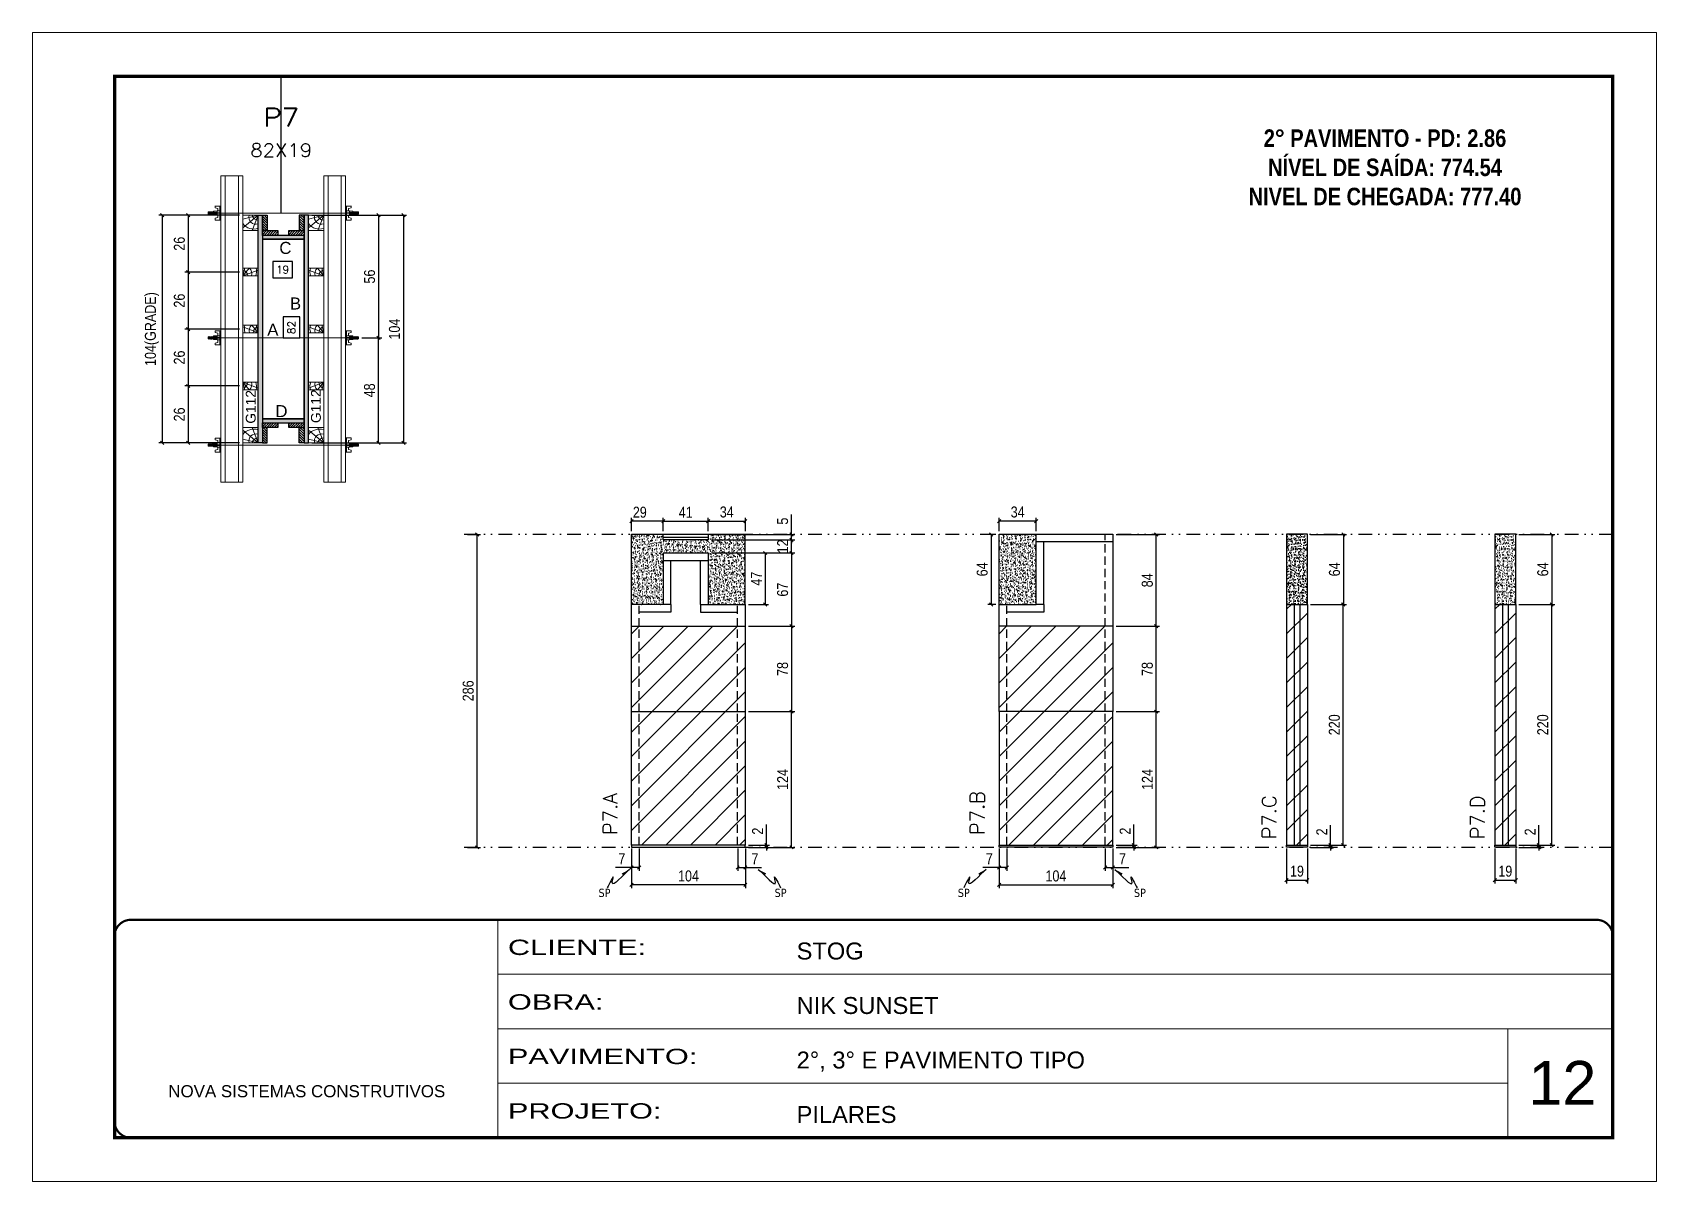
# Model space of a CAD drawing. Extents: x 808 to 7089, y -98 to 17032.
# Drawn here: x 5577 to 7062, y 13685 to 14735 of the extents above; entities that cross this region are included whole.
import ezdxf
from ezdxf.enums import TextEntityAlignment as Align

# ---------------------------------------------------------------- set-up
doc = ezdxf.new("R2010")
doc.units = 0
for name, pattern in [('CONTINUO', [0]), ('DASHED', [0.75, 0.5, -0.25]), ('DIVIDE2', [0.625, 0.25, -0.125, 0, -0.125, 0, -0.125]), ('HIDDEN', [0.375, 0.25, -0.125])]:
    doc.linetypes.add(name, pattern=pattern)
for name, color, linetype, lineweight in [('CARIMBO', 255, 'Continuous', 9), ('Folhas', 255, 'Continuous', 9), ('Hachura', 251, 'Continuous', 9), ('Madeira', 126, 'Continuous', 18), ('Perfil Metálico', 224, 'Continuous', 18), ('REAPROVEITAMENTO', 251, 'Continuous', 9), ('SARRAFO DE PRESSAO', 251, 'DASHED', 9), ('Texto Seção', 7, 'Continuous', 15)]:
    doc.layers.add(name, color=color, linetype=linetype, lineweight=lineweight)
for name, color, linetype in [('CHAPA', 1, 'Continuous'), ('COTA', 241, 'Continuous'), ('Cota Seção (2x)', 241, 'Continuous'), ('MEIO_PONT', 93, 'Continuous'), ('NOMENCLATURA', 7, 'Continuous'), ('Nível', 160, 'Continuous'), ('Painéis', 200, 'Continuous'), ('SARR_2.2x7', 40, 'Continuous'), ('SARR_EDITAR', 141, 'Continuous'), ('SARRAFO', 251, 'Continuous'), ('Sarrafo de Pressão', 42, 'HIDDEN'), ('texto', 7, 'Continuous'), ('Texto de Titulo', 7, 'Continuous'), ('Texto Qtd Sarr', 242, 'Continuous'), ('TEXTO_GERAL', 7, 'Continuous')]:
    doc.layers.add(name, color=color, linetype=linetype)
doc.styles.add('ARIAL', font='arial.ttf')
doc.styles.add('COTA TECNICA', font='techl___.ttf', dxfattribs={"height": 10})
doc.styles.add('COTA TECNICA 2X', font='techl___.ttf', dxfattribs={"height": 10})
doc.styles.add('COTA TECNICA-50', font='techl___.ttf', dxfattribs={"height": 10})
doc.styles.add('REGUA-120', font='ROMANS.shx', dxfattribs={"height": 15})
doc.styles.add('ROMANC', font='techb___.ttf', dxfattribs={"height": 2.5})
doc.styles.add('ROMANS', font='romans.shx')
doc.styles.add('SANSSERIF', font='sas_____.pfb')
doc.styles.get("Standard").update_dxf_attribs({"font": 'arial.ttf'})
doc.styles.add('Tecnologia', font='')
doc.styles.get('Tecnologia').set_extended_font_data('Forgotten Futurist')
doc.dimstyles.new('COTA PAINEL-50', dxfattribs={"dimtxt": 10, "dimasz": 3, "dimexe": 3, "dimexo": 3, "dimgap": 3, "dimtad": 1, "dimdec": 1, "dimzin": 12, "dimdsep": 46, "dimtxsty": 'COTA TECNICA-50', "dimblk1": 'OBLIQUE', "dimblk2": 'OBLIQUE', "dimsah": 1, "dimcen": 0.9, "dimclrd": 4, "dimclre": 4, "dimclrt": 240, "dimadec": 1, "dimazin": 3, "dimtfac": 1, "dimtdec": 1, "dimtmove": 0, "dimatfit": 3, "dimfxl": 1, "dimtolj": 1, "dimtzin": 12, "dimarcsym": 0})
doc.dimstyles.new('PAINEL', dxfattribs={"dimtxt": 10, "dimasz": 3, "dimexe": 3, "dimexo": 3, "dimgap": 3, "dimtad": 1, "dimdec": 1, "dimzin": 12, "dimdsep": 46, "dimtxsty": 'COTA TECNICA', "dimblk1": 'OBLIQUE', "dimblk2": 'OBLIQUE', "dimsah": 1, "dimcen": 0.9, "dimclrd": 4, "dimclre": 4, "dimclrt": 240, "dimadec": 1, "dimazin": 3, "dimtfac": 1, "dimtdec": 1, "dimtmove": 0, "dimatfit": 3, "dimfxl": 1, "dimtolj": 1, "dimtzin": 12, "dimarcsym": 0})
doc.dimstyles.new('SECAO PILAR', dxfattribs={"dimtxt": 10, "dimasz": 3, "dimexe": 3, "dimexo": 3, "dimgap": 3, "dimtad": 1, "dimdec": 1, "dimlfac": 0.5, "dimzin": 12, "dimdsep": 46, "dimtxsty": 'COTA TECNICA 2X', "dimblk1": 'OBLIQUE', "dimblk2": 'OBLIQUE', "dimsah": 1, "dimcen": 0.9, "dimclrd": 256, "dimclre": 256, "dimclrt": 256, "dimadec": 1, "dimazin": 3, "dimtfac": 1, "dimtdec": 1, "dimtmove": 0, "dimatfit": 3, "dimfxl": 1, "dimtolj": 1, "dimtzin": 12, "dimarcsym": 0})
doc.dimstyles.new('SECÇÃO 2', dxfattribs={"dimtxt": 7, "dimasz": 6, "dimexe": 0.18, "dimexo": 2, "dimgap": -4, "dimtad": 3, "dimdec": 1, "dimlfac": 0.5, "dimzin": 12, "dimdsep": 46, "dimtxsty": 'ROMANS', "dimblk": 'ARCHTICK', "dimcen": 0.09, "dimse1": 1, "dimse2": 1, "dimsd1": 1, "dimsd2": 1, "dimclrd": 180, "dimclre": 5, "dimclrt": 1, "dimadec": 0, "dimazin": 3, "dimtfac": 1, "dimtdec": 1, "dimtofl": 0, "dimtmove": 0, "dimatfit": 3, "dimldrblk": 'ARCHTICK', "dimfxl": 1, "dimtolj": 1, "dimtzin": 0, "dimarcsym": 0})
doc.dimstyles.get("Standard").update_dxf_attribs({"dimtxt": 0.18, "dimasz": 0.18, "dimexe": 0.18, "dimexo": 0.0625, "dimgap": 0.09, "dimtad": 0, "dimtih": 1, "dimtoh": 1, "dimdec": 4, "dimzin": 0, "dimdsep": 46, "dimtxsty": 'Standard', "dimcen": 0.09, "dimadec": 0, "dimazin": 0, "dimtfac": 1, "dimtdec": 4, "dimtofl": 0, "dimtmove": 0, "dimatfit": 3, "dimfxl": 1, "dimtolj": 1, "dimtzin": 0, "dimarcsym": 0})
pattern_1 = [(135, (-17104.4149, 23863.277), (-1.12253202, -1.12253202), [])]
pattern_2 = [(135, (-17104.4149, 23692.277), (-1.12253202, -1.12253202), [])]

msp = doc.modelspace()

# ---------------------------------------------------------------- texts
at = {"layer": 'CARIMBO', "style": 'ARIAL'}
msp.add_text('12', height=40, dxfattribs=at).set_placement((6944.53, 13755.47))
at = {"layer": 'NOMENCLATURA', "color": 2, "insert": (6813.41, 14673.47), "char_height": 16, "attachment_point": 2, "style": 'ROMANC'}
msp.add_mtext_dynamic_manual_height_columns('\\P2° PAVIMENTO - PD: 2.86\\PNÍVEL DE SAÍDA: 774.54\\PNIVEL DE CHEGADA: 777.40', width=328.3607, gutter_width=1, heights=[0], dxfattribs=at)
at = {"layer": 'texto', "color": 0, "char_height": 7.5, "attachment_point": 5}
for insert in [(6099.7, 13949.06), (6260.72, 13949.06), (6428.26, 13949.06), (6589.29, 13949.06)]:
    msp.add_mtext('{\\fTahoma|b0|i0|c0|p34;\\C4;SP}', dxfattribs=dict(at, insert=insert))
at = {"layer": 'Texto Seção', "char_height": 13, "width": 285.3299, "attachment_point": 7, "rotation": 90, "style": 'REGUA-120'}
for s, insert in [('P7.A', (6111.38, 14001.99)), ('P7.B', (6447.04, 14001.99)), ('P7.C', (6713.96, 13998.15)), ('\\pxt4;P7.D', (6904.45, 13998.15))]:
    msp.add_mtext(s, dxfattribs=dict(at, insert=insert))
at = {"layer": 'TEXTO_GERAL', "style": 'ARIAL'}
for s, p in [('C', (5807.92, 14538.46)), ('B', (5817.17, 14487.69)), ('A', (5796.45, 14463.77)), ('D', (5804.32, 14389.33))]:
    msp.add_text(s, height=11, dxfattribs=at).set_placement(p, align=Align.MIDDLE_CENTER)
at = {"layer": 'TEXTO_GERAL', "color": 0, "linetype": 'Continuous', "style": 'SANSSERIF'}
for p in [(5776.26, 14377.87), (5835.83, 14378.42)]:
    msp.add_text('G112', height=9, rotation=90, dxfattribs=at).set_placement(p, align=Align.MIDDLE_LEFT)

# ---------------------------------------------------------------- blocks, each defined once
blk = doc.blocks.new('9999999999')
at = {"color": 30, "linetype": 'CONTINUO'}
for p, q in [((98564.6, 34230.2), (98564.6, 34429.4)), ((98564.6, 34379.6), (99584, 34379.6)), ((98564.6, 34329.8), (99488, 34329.8)), ((99584, 34329.8), (99488, 34329.8)), ((99488, 34329.8), (99488, 34230.2)), ((98564.6, 34280), (99488, 34280))]:
    blk.add_line(p, q, dxfattribs=at)
at = {"color": 30, "linetype": 'CONTINUO', "const_width": 2}
blk.add_lwpolyline([(99584, 34230.2), (99584, 34414.4, 0.414214), (99569, 34429.4), (98229, 34429.4, 0.414214), (98214, 34414.4), (98214, 34245.2, 0.414214), (98229, 34230.2), (99584, 34230.2)], format="xyb", dxfattribs=at)
at = {"layer": 'Folhas'}
blk.add_lwpolyline([(98139, 34190.2), (99624, 34190.2), (99624, 35240.2), (98139, 35240.2)], close=True, dxfattribs=at)
at = {"layer": 'Folhas', "color": 30, "const_width": 3}
blk.add_lwpolyline([(98214, 34230.2), (99584, 34230.2), (99584, 35200.2), (98214, 35200.2)], close=True, dxfattribs=at)
at = {"color": 7, "linetype": 'Continuous', "ltscale": 5, "style": 'ARIAL'}
for s, height, p in [('STOG', 15.48, (98837.7, 34393.1)), ('NIK SUNSET', 15.48, (98837.7, 34343.3)), ('2°, 3° E PAVIMENTO TIPO', 15.483, (98837.7, 34293.5)), ('NOVA SISTEMAS CONSTRUTIVOS', 11.059, (98263.2, 34267.2)), ('PILARES', 15.48, (98837.7, 34243.7))]:
    blk.add_text(s, height=height, dxfattribs=at).set_placement(p)
at = {"layer": 'Folhas', "color": 7, "style": 'Tecnologia', "width": 1.5}
for s, p in [('CLIENTE:', (98573.7, 34397.2)), ('OBRA:', (98573.7, 34347.3)), ('PAVIMENTO:', (98573.7, 34297.5)), ('PROJETO:', (98573.7, 34247.7))]:
    blk.add_text(s, height=14, dxfattribs=at).set_placement(p)
blk = doc.blocks.new('*D1229')
at = {"layer": 'Cota Seção (2x)', "color": 180, "lineweight": -2, "transparency": 16777216}
for p, q in [((5821, 14475.5), (5806, 14475.5)), ((5806, 14475.5), (5806, 14456.2)), ((5821, 14456.2), (5821, 14475.5)), ((5806, 14456.2), (5821, 14456.2))]:
    blk.add_line(p, q, dxfattribs=at)
at = {"layer": 'Defpoints', "color": 0, "transparency": 16777216}
for p in [(5787, 14546.3), (5787, 14382.3), (5825, 14382.3)]:
    blk.add_point(p, dxfattribs=at)
at = {"layer": 'Cota Seção (2x)', "color": 1, "transparency": 16777216, "insert": (5813.5, 14465.8), "char_height": 7, "attachment_point": 5, "rotation": 90, "style": 'ROMANS'}
blk.add_mtext('\\A1;82', dxfattribs=at)
blk = doc.blocks.new('_ArchTick')
at = {"color": 0, "linetype": 'ByBlock', "const_width": 0.15}
blk.add_lwpolyline([(-0.5, -0.5), (0.5, 0.5)], dxfattribs=at)
blk = doc.blocks.new('_Oblique')
at = {"color": 0, "linetype": 'ByBlock', "lineweight": -2}
blk.add_line((-0.5, -0.5), (0.5, 0.5), dxfattribs=at)
blk = doc.blocks.new('*D1230')
at = {"layer": 'Cota Seção (2x)', "lineweight": -2, "transparency": 16777216}
for p, q in [((5832, 14568.3), (5918.8, 14568.3)), ((5915.8, 14568.3), (5915.8, 14360.3)), ((5832, 14360.3), (5918.8, 14360.3))]:
    blk.add_line(p, q, dxfattribs=at)
at = {"layer": 'Defpoints', "color": 0, "transparency": 16777216}
for p in [(5829, 14568.3), (5829, 14360.3), (5915.8, 14360.3)]:
    blk.add_point(p, dxfattribs=at)
at = {"layer": 'Cota Seção (2x)', "lineweight": -2, "transparency": 16777216, "xscale": 3, "yscale": 3, "zscale": 3}
for p, rotation in [((5915.8, 14568.3), 90), ((5915.8, 14360.3), 270)]:
    blk.add_blockref('_Oblique', p, dxfattribs=dict(at, rotation=rotation))
at = {"layer": 'Cota Seção (2x)', "transparency": 16777216, "insert": (5907.7, 14464.3), "char_height": 10, "attachment_point": 5, "rotation": 90, "style": 'COTA TECNICA 2X'}
blk.add_mtext('\\A1;104', dxfattribs=at)
blk = doc.blocks.new('*D1231')
at = {"layer": 'Cota Seção (2x)', "lineweight": -2, "transparency": 16777216}
for p, q in [((5866, 14568.3), (5896, 14568.3)), ((5893, 14568.3), (5893, 14456.3)), ((5877.8, 14456.3), (5896, 14456.3))]:
    blk.add_line(p, q, dxfattribs=at)
at = {"layer": 'Defpoints', "color": 0, "transparency": 16777216}
for p in [(5863, 14568.3), (5874.8, 14456.3), (5893, 14456.3)]:
    blk.add_point(p, dxfattribs=at)
at = {"layer": 'Cota Seção (2x)', "lineweight": -2, "transparency": 16777216, "xscale": 3, "yscale": 3, "zscale": 3}
for p, rotation in [((5893, 14568.3), 90), ((5893, 14456.3), 270)]:
    blk.add_blockref('_Oblique', p, dxfattribs=dict(at, rotation=rotation))
at = {"layer": 'Cota Seção (2x)', "transparency": 16777216, "insert": (5884.9, 14512.3), "char_height": 10, "attachment_point": 5, "rotation": 90, "style": 'COTA TECNICA 2X'}
blk.add_mtext('\\A1;56', dxfattribs=at)
blk = doc.blocks.new('*D1232')
at = {"layer": 'Cota Seção (2x)', "lineweight": -2, "transparency": 16777216}
for p, q in [((5877.8, 14456.3), (5896, 14456.3)), ((5893, 14360.3), (5893, 14456.3)), ((5866, 14360.3), (5896, 14360.3))]:
    blk.add_line(p, q, dxfattribs=at)
at = {"layer": 'Defpoints', "color": 0, "transparency": 16777216}
for p in [(5874.8, 14456.3), (5893, 14456.3), (5863, 14360.3)]:
    blk.add_point(p, dxfattribs=at)
at = {"layer": 'Cota Seção (2x)', "lineweight": -2, "transparency": 16777216, "xscale": 3, "yscale": 3, "zscale": 3}
for p, rotation in [((5893, 14456.3), 90), ((5893, 14360.3), 270)]:
    blk.add_blockref('_Oblique', p, dxfattribs=dict(at, rotation=rotation))
at = {"layer": 'Cota Seção (2x)', "transparency": 16777216, "insert": (5884.9, 14408.3), "char_height": 10, "attachment_point": 5, "rotation": 90, "style": 'COTA TECNICA 2X'}
blk.add_mtext('\\A1;48', dxfattribs=at)
blk = doc.blocks.new('*D1233')
at = {"layer": 'Cota Seção (2x)', "color": 180, "lineweight": -2, "transparency": 16777216}
for p, q in [((5814.4, 14526.2), (5796.4, 14526.2)), ((5796.4, 14526.2), (5796.4, 14511.2)), ((5814.4, 14511.2), (5814.4, 14526.2)), ((5796.4, 14511.2), (5814.4, 14511.2))]:
    blk.add_line(p, q, dxfattribs=at)
at = {"layer": 'Defpoints', "color": 0, "transparency": 16777216}
for p in [(5787, 14546.3), (5825, 14546.3), (5825, 14507.2)]:
    blk.add_point(p, dxfattribs=at)
at = {"layer": 'Cota Seção (2x)', "color": 1, "transparency": 16777216, "insert": (5805.4, 14518.7), "char_height": 7, "attachment_point": 5, "style": 'ROMANS'}
blk.add_mtext('\\A1;19', dxfattribs=at)
blk = doc.blocks.new('titulo1')
at = {"layer": 'Defpoints', "color": 252, "linetype": 'HIDDEN', "ltscale": 2}
blk.add_line((0, 0), (0, 125), dxfattribs=at)
at = {"layer": 'Defpoints', "style": 'ROMANS', "oblique": 15}
blk.add_attdef('FOLHA', text='', height=10, dxfattribs=at).set_placement((0, 15.6), align=Align.MIDDLE_CENTER)
at = {"layer": 'Texto Qtd Sarr', "color": 3, "style": 'ROMANS', "oblique": 15}
for tag, height, p in [('TITULO', 17, (0, 71.4)), ('SEÇÃO', 12, (0, 41.5))]:
    blk.add_attdef(tag, text='', height=height, dxfattribs=at).set_placement(p, align=Align.MIDDLE_CENTER)
blk = doc.blocks.new('PONTALETE')
at = {"layer": 'Madeira'}
for q in [(2.71, 7), (7, 5.76), (7, 1.74)]:
    blk.add_line((0, 0), q, dxfattribs=at)
blk.add_lwpolyline([(0, 0), (7, 0), (7, 7), (0, 7)], close=True, dxfattribs=at)
for centre, radius, start, end in [((2.04, 0.06), 6.23, 37.28179, 109.09128), ((1.09, 0.9), 3.19, 343.60304, 109.98471), ((-0.21, -0.78), 3.09, 14.63219, 86.0383)]:
    blk.add_arc(centre, radius, start, end, dxfattribs=at)
blk = doc.blocks.new('*D1234')
at = {"layer": 'Cota Seção (2x)', "lineweight": -2, "transparency": 16777216}
for p, q in [((5766, 14568.3), (5692.2, 14568.3)), ((5695.2, 14568.3), (5695.2, 14360.3)), ((5766, 14360.3), (5692.2, 14360.3))]:
    blk.add_line(p, q, dxfattribs=at)
at = {"layer": 'Defpoints', "color": 0, "transparency": 16777216}
for p in [(5769, 14568.3), (5695.2, 14360.3), (5769, 14360.3)]:
    blk.add_point(p, dxfattribs=at)
at = {"layer": 'Cota Seção (2x)', "lineweight": -2, "transparency": 16777216, "xscale": 3, "yscale": 3, "zscale": 3}
for p, rotation in [((5695.2, 14568.3), 90), ((5695.2, 14360.3), 270)]:
    blk.add_blockref('_Oblique', p, dxfattribs=dict(at, rotation=rotation))
at = {"layer": 'Cota Seção (2x)', "transparency": 16777216, "insert": (5686, 14464.3), "char_height": 10, "attachment_point": 5, "rotation": 90, "style": 'COTA TECNICA 2X'}
blk.add_mtext('\\A1;104(GRADE)', dxfattribs=at)
blk = doc.blocks.new('*D1235')
at = {"layer": 'Cota Seção (2x)', "lineweight": -2, "transparency": 16777216}
for p, q in [((5766, 14412.3), (5716.1, 14412.3)), ((5719.1, 14412.3), (5719.1, 14360.3)), ((5766, 14360.3), (5716.1, 14360.3))]:
    blk.add_line(p, q, dxfattribs=at)
at = {"layer": 'Defpoints', "color": 0, "transparency": 16777216}
for p in [(5769, 14412.3), (5719.1, 14360.3), (5769, 14360.3)]:
    blk.add_point(p, dxfattribs=at)
at = {"layer": 'Cota Seção (2x)', "lineweight": -2, "transparency": 16777216, "xscale": 3, "yscale": 3, "zscale": 3}
for p, rotation in [((5719.1, 14412.3), 90), ((5719.1, 14360.3), 270)]:
    blk.add_blockref('_Oblique', p, dxfattribs=dict(at, rotation=rotation))
at = {"layer": 'Cota Seção (2x)', "transparency": 16777216, "insert": (5711, 14386.3), "char_height": 10, "attachment_point": 5, "rotation": 90, "style": 'COTA TECNICA 2X'}
blk.add_mtext('\\A1;26', dxfattribs=at)
blk = doc.blocks.new('MEIO PONTALETE')
at = {"layer": 'Madeira'}
for q in [(2.71, 7), (3.5, 2.88), (3.5, 0.87)]:
    blk.add_line((0, 0), q, dxfattribs=at)
blk.add_lwpolyline([(0, 0), (3.5, 0), (3.5, 7), (0, 7)], close=True, dxfattribs=at)
for centre, radius, start, end in [((2.04, 0.06), 6.23, 76.44987, 109.09128), ((1.09, 0.9), 3.19, 40.90626, 109.98471), ((-0.21, -0.78), 3.09, 14.63219, 86.0383)]:
    blk.add_arc(centre, radius, start, end, dxfattribs=at)
blk = doc.blocks.new('C')
at = {"layer": 'Hachura', "color": 0}
for p, q in [((0, 3.22), (0, -3.22)), ((0.45, 3.22), (0, 3.22)), ((0.46, 3.16), (0, 3.16)), ((0.46, 3.05), (0, 3.05)), ((0.46, 2.88), (0, 2.88)), ((0, 2.75), (0, -1.16)), ((0.46, 2.65), (0, 2.65)), ((0.46, 2.23), (0, 2.23)), ((0.46, 1.51), (0, 1.51)), ((0.39, 0.49), (0.17, 0.49)), ((0.45, -3.23), (0.45, 3.22)), ((0.45, 3.22), (2.58, 3.22)), ((1.74, 0.97), (0.45, 0.97)), ((1.45, 0.1), (0.45, 0.1)), ((1.35, 1.94), (1.35, 0.96)), ((2.58, 2.39), (1.47, 2.09)), ((1.74, -0.97), (1.74, 0.97)), ((1.74, 0.97), (1.74, 0.84)), ((1.74, 0.97), (1.74, 0.84)), ((1.74, 0.84), (3.35, 0.84)), ((3.35, 0.45), (1.74, 0.45)), ((2.58, 3.22), (2.58, 2.39)), ((3.32, 0.84), (3.32, -0.84)), ((3.35, 0.84), (3.35, -0.84)), ((3.68, 0.45), (3.35, 0.45)), ((3.84, -0.52), (3.35, 0.45)), ((3.35, 0.06), (3.67, -0.57)), ((3.68, 0.45), (4.16, -0.52)), ((3.72, 0.5), (4.25, -0.57)), ((4.37, -0.55), (3.83, 0.53)), ((4.15, 0.45), (3.93, 0.45)), ((4.42, -0.52), (3.93, 0.45)), ((4.15, 0.45), (4.26, 0.45)), ((4.26, 0.45), (4.74, -0.52)), ((4.3, 0.5), (4.83, -0.57)), ((4.95, -0.55), (4.41, 0.53)), ((4.51, 0.45), (4.84, 0.45)), ((5, -0.52), (4.51, 0.45)), ((4.84, 0.45), (5.32, -0.52)), ((4.88, 0.5), (5.41, -0.57)), ((5.53, -0.55), (4.99, 0.53)), ((5.58, -0.52), (5.09, 0.45)), ((5.42, 0.45), (5.09, 0.45)), ((5.58, -0.52), (5.09, 0.45)), ((5.42, 0.45), (5.74, -0.19)), ((5.46, 0.5), (5.74, -0.07)), ((5.74, 0.19), (5.57, 0.53)), ((5.74, 0.32), (5.68, 0.45)), ((5.68, 0.45), (5.74, 0.45)), ((5.74, 0.45), (5.9, 0.29)), ((5.74, 0.45), (5.74, -0.52)), ((5.9, -0.36), (5.9, 0.29)), ((0.45, 0), (0, 0)), ((0.46, -1.52), (0, -1.52)), ((0.46, -2.23), (0, -2.23)), ((0.46, -2.65), (0, -2.65)), ((0.46, -2.88), (0, -2.88)), ((0.46, -3.05), (0, -3.05)), ((0.46, -3.16), (0, -3.16)), ((0, -3.22), (2.57, -3.22)), ((0.08, -0.48), (0.29, -0.48)), ((0.29, -0.48), (0.4, -0.48)), ((0.45, 0), (0.45, -0.97)), ((0.45, -0.16), (1.45, -0.16)), ((0.45, -0.65), (0.45, -0.32)), ((0.45, -3.23), (0.45, -0.65)), ((0.45, -0.97), (1.74, -0.97)), ((1.35, -1.94), (1.35, -0.97)), ((2.58, -2.39), (1.47, -2.1)), ((3.35, -0.32), (1.74, -0.32)), ((3.35, -0.84), (1.74, -0.84)), ((2.58, -3.23), (2.58, -2.39)), ((3.35, -0.07), (3.58, -0.52)), ((3.35, -0.52), (3.58, -0.52)), ((3.84, -0.52), (4.16, -0.52)), ((4.42, -0.52), (4.74, -0.52)), ((4.63, -0.52), (4.74, -0.52)), ((5, -0.52), (5.32, -0.52)), ((5.58, -0.52), (5.74, -0.52)), ((5.74, -0.52), (5.9, -0.36)), ((5.74, -0.52), (5.74, -0.52))]:
    blk.add_line(p, q, dxfattribs=at)
for centre, radius, start, end in [((1.52, 1.94), 0.161, 104.74356, 180), ((1.44, -0.03), 0.129, 272.69497, 87.30503), ((3.81, 0.39), 0.143, 25.56881, 154.43119), ((4.39, 0.39), 0.143, 25.56881, 154.43119), ((4.97, 0.39), 0.143, 25.56881, 154.43119), ((5.55, 0.39), 0.143, 25.56881, 154.43119), ((0.17, -0.37), 0.174, 221.74404, 317.85924), ((1.52, -1.94), 0.161, 180, 255.25644), ((3.71, -0.4), 0.174, 222.14076, 318.25596), ((4.29, -0.4), 0.174, 222.14076, 318.25596), ((4.87, -0.4), 0.174, 222.14076, 318.25596), ((5.45, -0.4), 0.174, 222.14076, 318.25596), ((5.61, -0.4), 0.174, 317.85924, 318.25596)]:
    blk.add_arc(centre, radius, start, end, dxfattribs=at)
blk = doc.blocks.new('*D1236')
at = {"layer": 'COTA', "lineweight": -2, "transparency": 16777216}
for p, q in [((5766, 14568.3), (5716.1, 14568.3)), ((5719.1, 14568.3), (5719.1, 14516.3)), ((5766, 14516.3), (5716.1, 14516.3))]:
    blk.add_line(p, q, dxfattribs=at)
at = {"layer": 'Defpoints', "color": 0, "transparency": 16777216}
for p in [(5769, 14568.3), (5719.1, 14516.3), (5769, 14516.3)]:
    blk.add_point(p, dxfattribs=at)
at = {"layer": 'COTA', "lineweight": -2, "transparency": 16777216, "xscale": 3, "yscale": 3, "zscale": 3}
for p, rotation in [((5719.1, 14568.3), 90), ((5719.1, 14516.3), 270)]:
    blk.add_blockref('_Oblique', p, dxfattribs=dict(at, rotation=rotation))
at = {"layer": 'COTA', "transparency": 16777216, "insert": (5711, 14542.3), "char_height": 10, "attachment_point": 5, "rotation": 90, "style": 'COTA TECNICA 2X'}
blk.add_mtext('\\A1;26', dxfattribs=at)
blk = doc.blocks.new('*D1237')
at = {"layer": 'Cota Seção (2x)', "lineweight": -2, "transparency": 16777216}
for p, q in [((5766, 14516.3), (5716.1, 14516.3)), ((5719.1, 14516.3), (5719.1, 14464.3)), ((5766, 14464.3), (5716.1, 14464.3))]:
    blk.add_line(p, q, dxfattribs=at)
at = {"layer": 'Defpoints', "color": 0, "transparency": 16777216}
for p in [(5769, 14516.3), (5719.1, 14464.3), (5769, 14464.3)]:
    blk.add_point(p, dxfattribs=at)
at = {"layer": 'Cota Seção (2x)', "lineweight": -2, "transparency": 16777216, "xscale": 3, "yscale": 3, "zscale": 3}
for p, rotation in [((5719.1, 14516.3), 90), ((5719.1, 14464.3), 270)]:
    blk.add_blockref('_Oblique', p, dxfattribs=dict(at, rotation=rotation))
at = {"layer": 'Cota Seção (2x)', "transparency": 16777216, "insert": (5711, 14490.3), "char_height": 10, "attachment_point": 5, "rotation": 90, "style": 'COTA TECNICA 2X'}
blk.add_mtext('\\A1;26', dxfattribs=at)
blk = doc.blocks.new('*D1972')
at = {"layer": 'Cota Seção (2x)', "lineweight": -2, "transparency": 16777216}
for p, q in [((5766, 14464.3), (5716.1, 14464.3)), ((5719.1, 14464.3), (5719.1, 14412.3)), ((5766, 14412.3), (5716.1, 14412.3))]:
    blk.add_line(p, q, dxfattribs=at)
at = {"layer": 'Defpoints', "color": 0, "transparency": 16777216}
for p in [(5769, 14464.3), (5719.1, 14412.3), (5769, 14412.3)]:
    blk.add_point(p, dxfattribs=at)
at = {"layer": 'Cota Seção (2x)', "lineweight": -2, "transparency": 16777216, "xscale": 3, "yscale": 3, "zscale": 3}
for p, rotation in [((5719.1, 14464.3), 90), ((5719.1, 14412.3), 270)]:
    blk.add_blockref('_Oblique', p, dxfattribs=dict(at, rotation=rotation))
at = {"layer": 'Cota Seção (2x)', "transparency": 16777216, "insert": (5711, 14438.3), "char_height": 10, "attachment_point": 5, "rotation": 90, "style": 'COTA TECNICA 2X'}
blk.add_mtext('\\A1;26', dxfattribs=at)
blk = doc.blocks.new('*D1973')
at = {"layer": 'COTA', "color": 4, "lineweight": -2, "transparency": 16777216}
for p, q in [((5974.3, 14276.7), (5986.2, 14276.7)), ((5983.2, 13990.7), (5983.2, 14276.7)), ((5974.3, 13990.7), (5986.2, 13990.7))]:
    blk.add_line(p, q, dxfattribs=at)
at = {"layer": 'Defpoints', "color": 0, "transparency": 16777216}
for p in [(5971.3, 14276.7), (5983.2, 14276.7), (5971.3, 13990.7)]:
    blk.add_point(p, dxfattribs=at)
at = {"layer": 'COTA', "color": 4, "lineweight": -2, "transparency": 16777216, "xscale": 3, "yscale": 3, "zscale": 3}
for p, rotation in [((5983.2, 14276.7), 90), ((5983.2, 13990.7), 270)]:
    blk.add_blockref('_Oblique', p, dxfattribs=dict(at, rotation=rotation))
at = {"layer": 'COTA', "color": 240, "transparency": 16777216, "insert": (5975.1, 14133.7), "char_height": 10, "attachment_point": 5, "rotation": 90, "style": 'COTA TECNICA-50'}
blk.add_mtext('\\A1;286', dxfattribs=at)
blk = doc.blocks.new('*D1238')
at = {"layer": 'COTA', "color": 4, "lineweight": -2, "transparency": 16777216}
for p, q in [((6913.9, 13989.7), (6913.9, 13957.8)), ((6932.9, 13989.7), (6932.9, 13957.8)), ((6913.9, 13960.8), (6932.9, 13960.8))]:
    blk.add_line(p, q, dxfattribs=at)
at = {"layer": 'Defpoints', "color": 0, "transparency": 16777216}
for p in [(6913.9, 13992.7), (6932.9, 13992.7), (6932.9, 13960.8)]:
    blk.add_point(p, dxfattribs=at)
at = {"layer": 'COTA', "color": 4, "lineweight": -2, "transparency": 16777216, "xscale": 3, "yscale": 3, "zscale": 3, "rotation": 180}
blk.add_blockref('_Oblique', (6913.9, 13960.8), dxfattribs=at)
at = {"layer": 'COTA', "color": 4, "lineweight": -2, "transparency": 16777216, "xscale": 3, "yscale": 3, "zscale": 3}
blk.add_blockref('_Oblique', (6932.9, 13960.8), dxfattribs=at)
at = {"layer": 'COTA', "color": 240, "transparency": 16777216, "insert": (6923.4, 13968.9), "char_height": 10, "attachment_point": 5, "style": 'COTA TECNICA'}
blk.add_mtext('\\A1;19', dxfattribs=at)
blk = doc.blocks.new('*D1239')
at = {"layer": 'COTA', "color": 4, "lineweight": -2, "transparency": 16777216}
for p, q in [((6954.1, 13992.7), (6954.1, 14010.9)), ((6935.9, 13992.7), (6957.1, 13992.7)), ((6935.9, 13990.7), (6957.1, 13990.7)), ((6954.1, 13990.7), (6954.1, 13992.7)), ((6954.1, 13990.7), (6954.1, 13987.7))]:
    blk.add_line(p, q, dxfattribs=at)
at = {"layer": 'Defpoints', "color": 0, "transparency": 16777216}
for p in [(6932.9, 13992.7), (6932.9, 13990.7), (6954.1, 13992.7)]:
    blk.add_point(p, dxfattribs=at)
at = {"layer": 'COTA', "color": 4, "lineweight": -2, "transparency": 16777216, "xscale": 3, "yscale": 3, "zscale": 3}
for p, rotation in [((6954.1, 13992.7), 270), ((6954.1, 13990.7), 90)]:
    blk.add_blockref('_Oblique', p, dxfattribs=dict(at, rotation=rotation))
at = {"layer": 'COTA', "color": 240, "transparency": 16777216, "insert": (6946.1, 14004.8), "char_height": 10, "attachment_point": 5, "rotation": 90, "style": 'COTA TECNICA-50'}
blk.add_mtext('\\A1;2', dxfattribs=at)
blk = doc.blocks.new('*D1974')
at = {"layer": 'COTA', "color": 4, "linetype": 'ByBlock', "lineweight": -2, "transparency": 16777216}
for p, q in [((6935.9, 14276.7), (6968.8, 14276.7)), ((6965.8, 14276.7), (6965.8, 14212.7)), ((6935.9, 14212.7), (6968.8, 14212.7))]:
    blk.add_line(p, q, dxfattribs=at)
at = {"layer": 'Defpoints', "color": 0, "linetype": 'ByBlock', "transparency": 16777216}
for p in [(6932.9, 14276.7), (6932.9, 14212.7), (6965.8, 14212.7)]:
    blk.add_point(p, dxfattribs=at)
at = {"layer": 'COTA', "color": 4, "linetype": 'ByBlock', "lineweight": -2, "transparency": 16777216, "xscale": 3, "yscale": 3, "zscale": 3}
for p, rotation in [((6965.8, 14276.7), 90), ((6965.8, 14212.7), 270)]:
    blk.add_blockref('_Oblique', p, dxfattribs=dict(at, rotation=rotation))
at = {"layer": 'COTA', "color": 240, "linetype": 'ByBlock', "transparency": 16777216, "insert": (6957.7, 14244.7), "char_height": 10, "attachment_point": 5, "rotation": 90, "style": 'COTA TECNICA'}
blk.add_mtext('\\A1;64', dxfattribs=at)
blk = doc.blocks.new('*D1975')
at = {"layer": 'COTA', "color": 4, "lineweight": -2, "transparency": 16777216}
for p, q in [((6935.9, 14212.7), (6968.8, 14212.7)), ((6965.8, 13992.7), (6965.8, 14212.7)), ((6935.9, 13992.7), (6968.8, 13992.7))]:
    blk.add_line(p, q, dxfattribs=at)
at = {"layer": 'Defpoints', "color": 0, "transparency": 16777216}
for p in [(6932.9, 14212.7), (6965.8, 14212.7), (6932.9, 13992.7)]:
    blk.add_point(p, dxfattribs=at)
at = {"layer": 'COTA', "color": 4, "lineweight": -2, "transparency": 16777216, "xscale": 3, "yscale": 3, "zscale": 3}
for p, rotation in [((6965.8, 14212.7), 90), ((6965.8, 13992.7), 270)]:
    blk.add_blockref('_Oblique', p, dxfattribs=dict(at, rotation=rotation))
at = {"layer": 'COTA', "color": 240, "transparency": 16777216, "insert": (6957.7, 14102.7), "char_height": 10, "attachment_point": 5, "rotation": 90, "style": 'COTA TECNICA-50'}
blk.add_mtext('\\A1;220', dxfattribs=at)
blk = doc.blocks.new('*D1240')
at = {"layer": 'COTA', "color": 4, "lineweight": -2, "transparency": 16777216}
for p, q in [((6723.4, 13989.7), (6723.4, 13957.8)), ((6742.4, 13989.7), (6742.4, 13957.8)), ((6723.4, 13960.8), (6742.4, 13960.8))]:
    blk.add_line(p, q, dxfattribs=at)
at = {"layer": 'Defpoints', "color": 0, "transparency": 16777216}
for p in [(6723.4, 13992.7), (6742.4, 13992.7), (6742.4, 13960.8)]:
    blk.add_point(p, dxfattribs=at)
at = {"layer": 'COTA', "color": 4, "lineweight": -2, "transparency": 16777216, "xscale": 3, "yscale": 3, "zscale": 3, "rotation": 180}
blk.add_blockref('_Oblique', (6723.4, 13960.8), dxfattribs=at)
at = {"layer": 'COTA', "color": 4, "lineweight": -2, "transparency": 16777216, "xscale": 3, "yscale": 3, "zscale": 3}
blk.add_blockref('_Oblique', (6742.4, 13960.8), dxfattribs=at)
at = {"layer": 'COTA', "color": 240, "transparency": 16777216, "insert": (6732.9, 13968.9), "char_height": 10, "attachment_point": 5, "style": 'COTA TECNICA'}
blk.add_mtext('\\A1;19', dxfattribs=at)
blk = doc.blocks.new('*D1241')
at = {"layer": 'COTA', "color": 4, "lineweight": -2, "transparency": 16777216}
for p, q in [((6745.4, 14212.7), (6778.2, 14212.7)), ((6775.2, 13992.7), (6775.2, 14212.7)), ((6745.4, 13992.7), (6778.2, 13992.7))]:
    blk.add_line(p, q, dxfattribs=at)
at = {"layer": 'Defpoints', "color": 0, "transparency": 16777216}
for p in [(6742.4, 14212.7), (6775.2, 14212.7), (6742.4, 13992.7)]:
    blk.add_point(p, dxfattribs=at)
at = {"layer": 'COTA', "color": 4, "lineweight": -2, "transparency": 16777216, "xscale": 3, "yscale": 3, "zscale": 3}
for p, rotation in [((6775.2, 14212.7), 90), ((6775.2, 13992.7), 270)]:
    blk.add_blockref('_Oblique', p, dxfattribs=dict(at, rotation=rotation))
at = {"layer": 'COTA', "color": 240, "transparency": 16777216, "insert": (6767.1, 14102.7), "char_height": 10, "attachment_point": 5, "rotation": 90, "style": 'COTA TECNICA'}
blk.add_mtext('\\A1;220', dxfattribs=at)
blk = doc.blocks.new('*D1242')
at = {"layer": 'COTA', "color": 4, "lineweight": -2, "transparency": 16777216}
for p, q in [((6763.6, 13992.7), (6763.6, 14010.9)), ((6745.4, 13992.7), (6766.6, 13992.7)), ((6745.4, 13990.7), (6766.6, 13990.7)), ((6763.6, 13990.7), (6763.6, 13992.7)), ((6763.6, 13990.7), (6763.6, 13987.7))]:
    blk.add_line(p, q, dxfattribs=at)
at = {"layer": 'Defpoints', "color": 0, "transparency": 16777216}
for p in [(6742.4, 13992.7), (6742.4, 13990.7), (6763.6, 13992.7)]:
    blk.add_point(p, dxfattribs=at)
at = {"layer": 'COTA', "color": 4, "lineweight": -2, "transparency": 16777216, "xscale": 3, "yscale": 3, "zscale": 3}
for p, rotation in [((6763.6, 13992.7), 270), ((6763.6, 13990.7), 90)]:
    blk.add_blockref('_Oblique', p, dxfattribs=dict(at, rotation=rotation))
at = {"layer": 'COTA', "color": 240, "transparency": 16777216, "insert": (6755.6, 14004.8), "char_height": 10, "attachment_point": 5, "rotation": 90, "style": 'COTA TECNICA-50'}
blk.add_mtext('\\A1;2', dxfattribs=at)
blk = doc.blocks.new('*D1243')
at = {"layer": 'COTA', "color": 4, "lineweight": -2, "transparency": 16777216}
for p, q in [((6460.5, 13989.7), (6460.5, 13953.4)), ((6564.5, 13989.7), (6564.5, 13953.4)), ((6460.5, 13956.4), (6564.5, 13956.4))]:
    blk.add_line(p, q, dxfattribs=at)
at = {"layer": 'Defpoints', "color": 0, "transparency": 16777216}
for p in [(6460.5, 13992.7), (6564.5, 13992.7), (6564.5, 13956.4)]:
    blk.add_point(p, dxfattribs=at)
at = {"layer": 'COTA', "color": 4, "lineweight": -2, "transparency": 16777216, "xscale": 3, "yscale": 3, "zscale": 3, "rotation": 180}
blk.add_blockref('_Oblique', (6460.5, 13956.4), dxfattribs=at)
at = {"layer": 'COTA', "color": 4, "lineweight": -2, "transparency": 16777216, "xscale": 3, "yscale": 3, "zscale": 3}
blk.add_blockref('_Oblique', (6564.5, 13956.4), dxfattribs=at)
at = {"layer": 'COTA', "color": 240, "transparency": 16777216, "insert": (6512.5, 13964.5), "char_height": 10, "attachment_point": 5, "style": 'COTA TECNICA'}
blk.add_mtext('\\A1;104', dxfattribs=at)
blk = doc.blocks.new('*D1244')
at = {"layer": 'COTA', "color": 4, "lineweight": -2, "transparency": 16777216}
for p, q in [((6467.5, 13989.7), (6467.5, 13969.2)), ((6460.5, 13987.7), (6460.5, 13969.2)), ((6460.5, 13972.2), (6445.8, 13972.2)), ((6467.5, 13972.2), (6460.5, 13972.2))]:
    blk.add_line(p, q, dxfattribs=at)
at = {"layer": 'Defpoints', "color": 0, "transparency": 16777216}
for p in [(6460.5, 13990.7), (6467.5, 13992.7), (6460.5, 13972.2)]:
    blk.add_point(p, dxfattribs=at)
at = {"layer": 'COTA', "color": 4, "lineweight": -2, "transparency": 16777216, "xscale": 3, "yscale": 3, "zscale": 3, "rotation": 180}
blk.add_blockref('_Oblique', (6460.5, 13972.2), dxfattribs=at)
at = {"layer": 'COTA', "color": 4, "lineweight": -2, "transparency": 16777216, "xscale": 3, "yscale": 3, "zscale": 3}
blk.add_blockref('_Oblique', (6467.5, 13972.2), dxfattribs=at)
at = {"layer": 'COTA', "color": 240, "transparency": 16777216, "insert": (6451.6, 13980.3), "char_height": 10, "attachment_point": 5, "style": 'COTA TECNICA-50'}
blk.add_mtext('\\A1;7', dxfattribs=at)
blk = doc.blocks.new('*D1245')
at = {"layer": 'COTA', "color": 4, "lineweight": -2, "transparency": 16777216}
for p, q in [((6557.5, 13989.7), (6557.5, 13969.2)), ((6564.5, 13987.7), (6564.5, 13969.2)), ((6557.5, 13972.2), (6564.5, 13972.2)), ((6564.5, 13972.2), (6579.2, 13972.2))]:
    blk.add_line(p, q, dxfattribs=at)
at = {"layer": 'Defpoints', "color": 0, "transparency": 16777216}
for p in [(6557.5, 13992.7), (6564.5, 13990.7), (6564.5, 13972.2)]:
    blk.add_point(p, dxfattribs=at)
at = {"layer": 'COTA', "color": 4, "lineweight": -2, "transparency": 16777216, "xscale": 3, "yscale": 3, "zscale": 3, "rotation": 180}
blk.add_blockref('_Oblique', (6557.5, 13972.2), dxfattribs=at)
at = {"layer": 'COTA', "color": 4, "lineweight": -2, "transparency": 16777216, "xscale": 3, "yscale": 3, "zscale": 3}
blk.add_blockref('_Oblique', (6564.5, 13972.2), dxfattribs=at)
at = {"layer": 'COTA', "color": 240, "transparency": 16777216, "insert": (6573.4, 13980.3), "char_height": 10, "attachment_point": 5, "style": 'COTA TECNICA-50'}
blk.add_mtext('\\A1;7', dxfattribs=at)
blk = doc.blocks.new('*D1246')
at = {"layer": 'COTA', "color": 4, "linetype": 'ByBlock', "lineweight": -2, "transparency": 16777216}
for p, q in [((6567.5, 14114.7), (6607.2, 14114.7)), ((6604.2, 13990.7), (6604.2, 14114.7)), ((6567.5, 13990.7), (6607.2, 13990.7))]:
    blk.add_line(p, q, dxfattribs=at)
at = {"layer": 'Defpoints', "color": 0, "linetype": 'ByBlock', "transparency": 16777216}
for p in [(6564.5, 14114.7), (6604.2, 14114.7), (6564.5, 13990.7)]:
    blk.add_point(p, dxfattribs=at)
at = {"layer": 'COTA', "color": 4, "linetype": 'ByBlock', "lineweight": -2, "transparency": 16777216, "xscale": 3, "yscale": 3, "zscale": 3}
for p, rotation in [((6604.2, 14114.7), 90), ((6604.2, 13990.7), 270)]:
    blk.add_blockref('_Oblique', p, dxfattribs=dict(at, rotation=rotation))
at = {"layer": 'COTA', "color": 240, "linetype": 'ByBlock', "transparency": 16777216, "insert": (6596.1, 14052.7), "char_height": 10, "attachment_point": 5, "rotation": 90, "style": 'COTA TECNICA'}
blk.add_mtext('\\A1;124', dxfattribs=at)
blk = doc.blocks.new('*D1247')
at = {"layer": 'COTA', "color": 4, "lineweight": -2, "transparency": 16777216}
for p, q in [((6583.8, 13992.7), (6583.8, 14011.5)), ((6567.5, 13992.7), (6586.8, 13992.7)), ((6567.5, 13990.7), (6586.8, 13990.7)), ((6583.8, 13990.7), (6583.8, 13992.7)), ((6583.8, 13990.7), (6583.8, 13987.7))]:
    blk.add_line(p, q, dxfattribs=at)
at = {"layer": 'Defpoints', "color": 0, "transparency": 16777216}
for p in [(6564.5, 13992.7), (6564.5, 13990.7), (6583.8, 13990.7)]:
    blk.add_point(p, dxfattribs=at)
at = {"layer": 'COTA', "color": 4, "lineweight": -2, "transparency": 16777216, "xscale": 3, "yscale": 3, "zscale": 3}
for p, rotation in [((6583.8, 13992.7), 270), ((6583.8, 13990.7), 90)]:
    blk.add_blockref('_Oblique', p, dxfattribs=dict(at, rotation=rotation))
at = {"layer": 'COTA', "color": 240, "transparency": 16777216, "insert": (6575.8, 14005.5), "char_height": 10, "attachment_point": 5, "rotation": 90, "style": 'COTA TECNICA-50'}
blk.add_mtext('\\A1;2', dxfattribs=at)
blk = doc.blocks.new('*D1248')
at = {"layer": 'COTA', "color": 4, "linetype": 'ByBlock', "lineweight": -2, "transparency": 16777216}
for p, q in [((6567.5, 14114.7), (6607.2, 14114.7)), ((6604.2, 13990.7), (6604.2, 14114.7)), ((6567.5, 13990.7), (6607.2, 13990.7))]:
    blk.add_line(p, q, dxfattribs=at)
at = {"layer": 'Defpoints', "color": 0, "linetype": 'ByBlock', "transparency": 16777216}
for p in [(6564.5, 14114.7), (6604.2, 14114.7), (6564.5, 13990.7)]:
    blk.add_point(p, dxfattribs=at)
at = {"layer": 'COTA', "color": 4, "linetype": 'ByBlock', "lineweight": -2, "transparency": 16777216, "xscale": 3, "yscale": 3, "zscale": 3}
for p, rotation in [((6604.2, 14114.7), 90), ((6604.2, 13990.7), 270)]:
    blk.add_blockref('_Oblique', p, dxfattribs=dict(at, rotation=rotation))
at = {"layer": 'COTA', "color": 240, "linetype": 'ByBlock', "transparency": 16777216, "insert": (6596.1, 14052.7), "char_height": 10, "attachment_point": 5, "rotation": 90, "style": 'COTA TECNICA'}
blk.add_mtext('\\A1;124', dxfattribs=at)
blk = doc.blocks.new('*D1249')
at = {"layer": 'COTA', "color": 4, "lineweight": -2, "transparency": 16777216}
for p, q in [((6567.5, 14192.7), (6607.2, 14192.7)), ((6604.2, 14114.7), (6604.2, 14192.7)), ((6567.5, 14114.7), (6607.2, 14114.7))]:
    blk.add_line(p, q, dxfattribs=at)
at = {"layer": 'Defpoints', "color": 0, "transparency": 16777216}
for p in [(6564.5, 14192.7), (6604.2, 14192.7), (6564.5, 14114.7)]:
    blk.add_point(p, dxfattribs=at)
at = {"layer": 'COTA', "color": 4, "lineweight": -2, "transparency": 16777216, "xscale": 3, "yscale": 3, "zscale": 3}
for p, rotation in [((6604.2, 14192.7), 90), ((6604.2, 14114.7), 270)]:
    blk.add_blockref('_Oblique', p, dxfattribs=dict(at, rotation=rotation))
at = {"layer": 'COTA', "color": 240, "transparency": 16777216, "insert": (6596.1, 14153.7), "char_height": 10, "attachment_point": 5, "rotation": 90, "style": 'COTA TECNICA-50'}
blk.add_mtext('\\A1;78', dxfattribs=at)
blk = doc.blocks.new('*D1250')
at = {"layer": 'COTA', "color": 4, "lineweight": -2, "transparency": 16777216}
for p, q in [((6567.5, 14276.7), (6607.2, 14276.7)), ((6604.2, 14192.7), (6604.2, 14276.7)), ((6567.5, 14192.7), (6607.2, 14192.7))]:
    blk.add_line(p, q, dxfattribs=at)
at = {"layer": 'Defpoints', "color": 0, "transparency": 16777216}
for p in [(6564.5, 14276.7), (6604.2, 14276.7), (6564.5, 14192.7)]:
    blk.add_point(p, dxfattribs=at)
at = {"layer": 'COTA', "color": 4, "lineweight": -2, "transparency": 16777216, "xscale": 3, "yscale": 3, "zscale": 3}
for p, rotation in [((6604.2, 14276.7), 90), ((6604.2, 14192.7), 270)]:
    blk.add_blockref('_Oblique', p, dxfattribs=dict(at, rotation=rotation))
at = {"layer": 'COTA', "color": 240, "transparency": 16777216, "insert": (6596.1, 14234.7), "char_height": 10, "attachment_point": 5, "rotation": 90, "style": 'COTA TECNICA-50'}
blk.add_mtext('\\A1;84', dxfattribs=at)
blk = doc.blocks.new('*D1251')
at = {"layer": 'COTA', "color": 4, "lineweight": -2, "transparency": 16777216}
for p, q in [((6460.5, 14279.7), (6460.5, 14291.8)), ((6494.5, 14288.8), (6460.5, 14288.8)), ((6494.5, 14279.7), (6494.5, 14291.8))]:
    blk.add_line(p, q, dxfattribs=at)
at = {"layer": 'Defpoints', "color": 0, "transparency": 16777216}
for p in [(6460.5, 14288.8), (6460.5, 14276.7), (6494.5, 14276.7)]:
    blk.add_point(p, dxfattribs=at)
at = {"layer": 'COTA', "color": 4, "lineweight": -2, "transparency": 16777216, "xscale": 3, "yscale": 3, "zscale": 3, "rotation": 180}
blk.add_blockref('_Oblique', (6460.5, 14288.8), dxfattribs=at)
at = {"layer": 'COTA', "color": 4, "lineweight": -2, "transparency": 16777216, "xscale": 3, "yscale": 3, "zscale": 3}
blk.add_blockref('_Oblique', (6494.5, 14288.8), dxfattribs=at)
at = {"layer": 'COTA', "color": 240, "transparency": 16777216, "insert": (6477.5, 14297.1), "char_height": 10, "attachment_point": 5, "style": 'COTA TECNICA-50'}
blk.add_mtext('\\A1;34', dxfattribs=at)
blk = doc.blocks.new('*D1252')
at = {"layer": 'COTA', "color": 4, "lineweight": -2, "transparency": 16777216}
for p, q in [((6457.5, 14276.7), (6450.2, 14276.7)), ((6453.2, 14276.7), (6453.2, 14212.7)), ((6457.5, 14212.7), (6450.2, 14212.7))]:
    blk.add_line(p, q, dxfattribs=at)
at = {"layer": 'Defpoints', "color": 0, "transparency": 16777216}
for p in [(6460.5, 14276.7), (6453.2, 14212.7), (6460.5, 14212.7)]:
    blk.add_point(p, dxfattribs=at)
at = {"layer": 'COTA', "color": 4, "lineweight": -2, "transparency": 16777216, "xscale": 3, "yscale": 3, "zscale": 3}
for p, rotation in [((6453.2, 14276.7), 90), ((6453.2, 14212.7), 270)]:
    blk.add_blockref('_Oblique', p, dxfattribs=dict(at, rotation=rotation))
at = {"layer": 'COTA', "color": 240, "transparency": 16777216, "insert": (6445.1, 14244.7), "char_height": 10, "attachment_point": 5, "rotation": 90, "style": 'COTA TECNICA'}
blk.add_mtext('\\A1;64', dxfattribs=at)
blk = doc.blocks.new('*D1976')
at = {"layer": 'COTA', "color": 4, "linetype": 'ByBlock', "lineweight": -2, "transparency": 16777216}
for p, q in [((6745.4, 14276.7), (6778.3, 14276.7)), ((6775.3, 14276.7), (6775.3, 14212.7)), ((6745.4, 14212.7), (6778.3, 14212.7))]:
    blk.add_line(p, q, dxfattribs=at)
at = {"layer": 'Defpoints', "color": 0, "linetype": 'ByBlock', "transparency": 16777216}
for p in [(6742.4, 14276.7), (6742.4, 14212.7), (6775.3, 14212.7)]:
    blk.add_point(p, dxfattribs=at)
at = {"layer": 'COTA', "color": 4, "linetype": 'ByBlock', "lineweight": -2, "transparency": 16777216, "xscale": 3, "yscale": 3, "zscale": 3}
for p, rotation in [((6775.3, 14276.7), 90), ((6775.3, 14212.7), 270)]:
    blk.add_blockref('_Oblique', p, dxfattribs=dict(at, rotation=rotation))
at = {"layer": 'COTA', "color": 240, "linetype": 'ByBlock', "transparency": 16777216, "insert": (6767.2, 14244.7), "char_height": 10, "attachment_point": 5, "rotation": 90, "style": 'COTA TECNICA'}
blk.add_mtext('\\A1;64', dxfattribs=at)
blk = doc.blocks.new('*D1253')
at = {"layer": 'COTA', "color": 4, "lineweight": -2, "transparency": 16777216}
for p, q in [((6124.5, 13989.7), (6124.5, 13953.4)), ((6228.5, 13989.7), (6228.5, 13953.4)), ((6228.5, 13956.4), (6124.5, 13956.4))]:
    blk.add_line(p, q, dxfattribs=at)
at = {"layer": 'Defpoints', "color": 0, "transparency": 16777216}
for p in [(6124.5, 13992.7), (6228.5, 13992.7), (6124.5, 13956.4)]:
    blk.add_point(p, dxfattribs=at)
at = {"layer": 'COTA', "color": 4, "lineweight": -2, "transparency": 16777216, "xscale": 3, "yscale": 3, "zscale": 3, "rotation": 180}
blk.add_blockref('_Oblique', (6124.5, 13956.4), dxfattribs=at)
at = {"layer": 'COTA', "color": 4, "lineweight": -2, "transparency": 16777216, "xscale": 3, "yscale": 3, "zscale": 3}
blk.add_blockref('_Oblique', (6228.5, 13956.4), dxfattribs=at)
at = {"layer": 'COTA', "color": 240, "transparency": 16777216, "insert": (6176.5, 13964.5), "char_height": 10, "attachment_point": 5, "style": 'COTA TECNICA'}
blk.add_mtext('\\A1;104', dxfattribs=at)
blk = doc.blocks.new('*D1254')
at = {"layer": 'COTA', "color": 4, "lineweight": -2, "transparency": 16777216}
for p, q in [((6221.5, 13989.7), (6221.5, 13969.2)), ((6228.5, 13987.7), (6228.5, 13969.2)), ((6221.5, 13972.2), (6228.5, 13972.2)), ((6228.5, 13972.2), (6243.2, 13972.2))]:
    blk.add_line(p, q, dxfattribs=at)
at = {"layer": 'Defpoints', "color": 0, "transparency": 16777216}
for p in [(6221.5, 13992.7), (6228.5, 13990.7), (6228.5, 13972.2)]:
    blk.add_point(p, dxfattribs=at)
at = {"layer": 'COTA', "color": 4, "lineweight": -2, "transparency": 16777216, "xscale": 3, "yscale": 3, "zscale": 3, "rotation": 180}
blk.add_blockref('_Oblique', (6221.5, 13972.2), dxfattribs=at)
at = {"layer": 'COTA', "color": 4, "lineweight": -2, "transparency": 16777216, "xscale": 3, "yscale": 3, "zscale": 3}
blk.add_blockref('_Oblique', (6228.5, 13972.2), dxfattribs=at)
at = {"layer": 'COTA', "color": 240, "transparency": 16777216, "insert": (6237.3, 13980.3), "char_height": 10, "attachment_point": 5, "style": 'COTA TECNICA-50'}
blk.add_mtext('\\A1;7', dxfattribs=at)
blk = doc.blocks.new('*D1255')
at = {"layer": 'COTA', "color": 4, "lineweight": -2, "transparency": 16777216}
for p, q in [((6131.5, 13989.7), (6131.5, 13969.2)), ((6124.5, 13987.7), (6124.5, 13969.2)), ((6124.5, 13972.2), (6109.7, 13972.2)), ((6131.5, 13972.2), (6124.5, 13972.2))]:
    blk.add_line(p, q, dxfattribs=at)
at = {"layer": 'Defpoints', "color": 0, "transparency": 16777216}
for p in [(6124.5, 13990.7), (6131.5, 13992.7), (6124.5, 13972.2)]:
    blk.add_point(p, dxfattribs=at)
at = {"layer": 'COTA', "color": 4, "lineweight": -2, "transparency": 16777216, "xscale": 3, "yscale": 3, "zscale": 3, "rotation": 180}
blk.add_blockref('_Oblique', (6124.5, 13972.2), dxfattribs=at)
at = {"layer": 'COTA', "color": 4, "lineweight": -2, "transparency": 16777216, "xscale": 3, "yscale": 3, "zscale": 3}
blk.add_blockref('_Oblique', (6131.5, 13972.2), dxfattribs=at)
at = {"layer": 'COTA', "color": 240, "transparency": 16777216, "insert": (6115.6, 13980.3), "char_height": 10, "attachment_point": 5, "style": 'COTA TECNICA-50'}
blk.add_mtext('\\A1;7', dxfattribs=at)
blk = doc.blocks.new('*D1256')
at = {"layer": 'COTA', "color": 4, "linetype": 'ByBlock', "lineweight": -2, "transparency": 16777216}
for p, q in [((6231.5, 14114.7), (6273.7, 14114.7)), ((6270.7, 13990.7), (6270.7, 14114.7)), ((6231.5, 13990.7), (6273.7, 13990.7))]:
    blk.add_line(p, q, dxfattribs=at)
at = {"layer": 'Defpoints', "color": 0, "linetype": 'ByBlock', "transparency": 16777216}
for p in [(6228.5, 14114.7), (6270.7, 14114.7), (6228.5, 13990.7)]:
    blk.add_point(p, dxfattribs=at)
at = {"layer": 'COTA', "color": 4, "linetype": 'ByBlock', "lineweight": -2, "transparency": 16777216, "xscale": 3, "yscale": 3, "zscale": 3}
for p, rotation in [((6270.7, 14114.7), 90), ((6270.7, 13990.7), 270)]:
    blk.add_blockref('_Oblique', p, dxfattribs=dict(at, rotation=rotation))
at = {"layer": 'COTA', "color": 240, "linetype": 'ByBlock', "transparency": 16777216, "insert": (6262.6, 14052.7), "char_height": 10, "attachment_point": 5, "rotation": 90, "style": 'COTA TECNICA'}
blk.add_mtext('\\A1;124', dxfattribs=at)
blk = doc.blocks.new('*D1257')
at = {"layer": 'COTA', "color": 4, "lineweight": -2, "transparency": 16777216}
for p, q in [((6247.7, 13992.7), (6247.7, 14011.5)), ((6231.5, 13992.7), (6250.7, 13992.7)), ((6231.5, 13990.7), (6250.7, 13990.7)), ((6247.7, 13990.7), (6247.7, 13992.7)), ((6247.7, 13990.7), (6247.7, 13987.7))]:
    blk.add_line(p, q, dxfattribs=at)
at = {"layer": 'Defpoints', "color": 0, "transparency": 16777216}
for p in [(6228.5, 13992.7), (6228.5, 13990.7), (6247.7, 13990.7)]:
    blk.add_point(p, dxfattribs=at)
at = {"layer": 'COTA', "color": 4, "lineweight": -2, "transparency": 16777216, "xscale": 3, "yscale": 3, "zscale": 3}
for p, rotation in [((6247.7, 13992.7), 270), ((6247.7, 13990.7), 90)]:
    blk.add_blockref('_Oblique', p, dxfattribs=dict(at, rotation=rotation))
at = {"layer": 'COTA', "color": 240, "transparency": 16777216, "insert": (6239.7, 14005.5), "char_height": 10, "attachment_point": 5, "rotation": 90, "style": 'COTA TECNICA-50'}
blk.add_mtext('\\A1;2', dxfattribs=at)
blk = doc.blocks.new('*D1258')
at = {"layer": 'COTA', "color": 4, "linetype": 'ByBlock', "lineweight": -2, "transparency": 16777216}
for p, q in [((6231.5, 14114.7), (6273.7, 14114.7)), ((6270.7, 13990.7), (6270.7, 14114.7)), ((6231.5, 13990.7), (6273.7, 13990.7))]:
    blk.add_line(p, q, dxfattribs=at)
at = {"layer": 'Defpoints', "color": 0, "linetype": 'ByBlock', "transparency": 16777216}
for p in [(6228.5, 14114.7), (6270.7, 14114.7), (6228.5, 13990.7)]:
    blk.add_point(p, dxfattribs=at)
at = {"layer": 'COTA', "color": 4, "linetype": 'ByBlock', "lineweight": -2, "transparency": 16777216, "xscale": 3, "yscale": 3, "zscale": 3}
for p, rotation in [((6270.7, 14114.7), 90), ((6270.7, 13990.7), 270)]:
    blk.add_blockref('_Oblique', p, dxfattribs=dict(at, rotation=rotation))
at = {"layer": 'COTA', "color": 240, "linetype": 'ByBlock', "transparency": 16777216, "insert": (6262.6, 14052.7), "char_height": 10, "attachment_point": 5, "rotation": 90, "style": 'COTA TECNICA'}
blk.add_mtext('\\A1;124', dxfattribs=at)
blk = doc.blocks.new('*D1259')
at = {"layer": 'COTA', "color": 4, "lineweight": -2, "transparency": 16777216}
for p, q in [((6194.5, 14279.7), (6194.5, 14291.8)), ((6194.5, 14288.8), (6228.5, 14288.8)), ((6228.5, 14279.7), (6228.5, 14291.8))]:
    blk.add_line(p, q, dxfattribs=at)
at = {"layer": 'Defpoints', "color": 0, "transparency": 16777216}
for p in [(6228.5, 14288.8), (6194.5, 14276.7), (6228.5, 14276.7)]:
    blk.add_point(p, dxfattribs=at)
at = {"layer": 'COTA', "color": 4, "lineweight": -2, "transparency": 16777216, "xscale": 3, "yscale": 3, "zscale": 3, "rotation": 180}
blk.add_blockref('_Oblique', (6194.5, 14288.8), dxfattribs=at)
at = {"layer": 'COTA', "color": 4, "lineweight": -2, "transparency": 16777216, "xscale": 3, "yscale": 3, "zscale": 3}
blk.add_blockref('_Oblique', (6228.5, 14288.8), dxfattribs=at)
at = {"layer": 'COTA', "color": 240, "transparency": 16777216, "insert": (6211.5, 14297.1), "char_height": 10, "attachment_point": 5, "style": 'COTA TECNICA-50'}
blk.add_mtext('\\A1;34', dxfattribs=at)
blk = doc.blocks.new('*D1260')
at = {"layer": 'COTA', "color": 4, "lineweight": -2, "transparency": 16777216}
for p, q in [((6197.5, 14259.7), (6273.7, 14259.7)), ((6270.7, 14259.7), (6270.7, 14192.7)), ((6231.5, 14192.7), (6273.7, 14192.7))]:
    blk.add_line(p, q, dxfattribs=at)
at = {"layer": 'Defpoints', "color": 0, "transparency": 16777216}
for p in [(6194.5, 14259.7), (6228.5, 14192.7), (6270.7, 14192.7)]:
    blk.add_point(p, dxfattribs=at)
at = {"layer": 'COTA', "color": 4, "lineweight": -2, "transparency": 16777216, "xscale": 3, "yscale": 3, "zscale": 3}
for p, rotation in [((6270.7, 14259.7), 90), ((6270.7, 14192.7), 270)]:
    blk.add_blockref('_Oblique', p, dxfattribs=dict(at, rotation=rotation))
at = {"layer": 'COTA', "color": 240, "transparency": 16777216, "insert": (6262.6, 14226.2), "char_height": 10, "attachment_point": 5, "rotation": 90, "style": 'COTA TECNICA'}
blk.add_mtext('\\A1;67', dxfattribs=at)
blk = doc.blocks.new('*D1977')
at = {"layer": 'COTA', "color": 4, "lineweight": -2, "transparency": 16777216}
for p, q in [((6231.5, 14192.7), (6273.7, 14192.7)), ((6270.7, 14192.7), (6270.7, 14114.7)), ((6231.5, 14114.7), (6273.7, 14114.7))]:
    blk.add_line(p, q, dxfattribs=at)
at = {"layer": 'Defpoints', "color": 0, "transparency": 16777216}
for p in [(6228.5, 14192.7), (6228.5, 14114.7), (6270.7, 14114.7)]:
    blk.add_point(p, dxfattribs=at)
at = {"layer": 'COTA', "color": 4, "lineweight": -2, "transparency": 16777216, "xscale": 3, "yscale": 3, "zscale": 3}
for p, rotation in [((6270.7, 14192.7), 90), ((6270.7, 14114.7), 270)]:
    blk.add_blockref('_Oblique', p, dxfattribs=dict(at, rotation=rotation))
at = {"layer": 'COTA', "color": 240, "transparency": 16777216, "insert": (6262.6, 14153.7), "char_height": 10, "attachment_point": 5, "rotation": 90, "style": 'COTA TECNICA'}
blk.add_mtext('\\A1;78', dxfattribs=at)
blk = doc.blocks.new('*D1978')
at = {"layer": 'COTA', "color": 4, "lineweight": -2, "transparency": 16777216}
for p, q in [((6197.5, 14259.7), (6249.7, 14259.7)), ((6246.7, 14259.7), (6246.7, 14212.7)), ((6231.5, 14212.7), (6249.7, 14212.7))]:
    blk.add_line(p, q, dxfattribs=at)
at = {"layer": 'Defpoints', "color": 0, "transparency": 16777216}
for p in [(6194.5, 14259.7), (6228.5, 14212.7), (6246.7, 14212.7)]:
    blk.add_point(p, dxfattribs=at)
at = {"layer": 'COTA', "color": 4, "lineweight": -2, "transparency": 16777216, "xscale": 3, "yscale": 3, "zscale": 3}
for p, rotation in [((6246.7, 14259.7), 90), ((6246.7, 14212.7), 270)]:
    blk.add_blockref('_Oblique', p, dxfattribs=dict(at, rotation=rotation))
at = {"layer": 'COTA', "color": 240, "transparency": 16777216, "insert": (6238.6, 14236.2), "char_height": 10, "attachment_point": 5, "rotation": 90, "style": 'COTA TECNICA'}
blk.add_mtext('\\A1;47', dxfattribs=at)
blk = doc.blocks.new('*D1261')
at = {"layer": 'COTA', "color": 4, "lineweight": -2, "transparency": 16777216}
for p, q in [((6124.5, 14279.7), (6124.5, 14291.8)), ((6153.5, 14288.8), (6124.5, 14288.8)), ((6153.5, 14279.7), (6153.5, 14291.8))]:
    blk.add_line(p, q, dxfattribs=at)
at = {"layer": 'Defpoints', "color": 0, "transparency": 16777216}
for p in [(6124.5, 14288.8), (6124.5, 14276.7), (6153.5, 14276.7)]:
    blk.add_point(p, dxfattribs=at)
at = {"layer": 'COTA', "color": 4, "lineweight": -2, "transparency": 16777216, "xscale": 3, "yscale": 3, "zscale": 3, "rotation": 180}
blk.add_blockref('_Oblique', (6124.5, 14288.8), dxfattribs=at)
at = {"layer": 'COTA', "color": 4, "lineweight": -2, "transparency": 16777216, "xscale": 3, "yscale": 3, "zscale": 3}
blk.add_blockref('_Oblique', (6153.5, 14288.8), dxfattribs=at)
at = {"layer": 'COTA', "color": 240, "transparency": 16777216, "insert": (6132, 14296.9), "char_height": 10, "attachment_point": 5, "style": 'COTA TECNICA'}
blk.add_mtext('\\A1;29', dxfattribs=at)
blk = doc.blocks.new('*D1979')
at = {"layer": 'COTA', "color": 4, "lineweight": -2, "transparency": 16777216}
for p, q in [((6197.5, 14271.7), (6273.7, 14271.7)), ((6270.7, 14259.7), (6270.7, 14271.7)), ((6197.5, 14259.7), (6273.7, 14259.7))]:
    blk.add_line(p, q, dxfattribs=at)
at = {"layer": 'Defpoints', "color": 0, "transparency": 16777216}
for p in [(6194.5, 14271.7), (6270.7, 14271.7), (6194.5, 14259.7)]:
    blk.add_point(p, dxfattribs=at)
at = {"layer": 'COTA', "color": 4, "lineweight": -2, "transparency": 16777216, "xscale": 3, "yscale": 3, "zscale": 3}
for p, rotation in [((6270.7, 14271.7), 90), ((6270.7, 14259.7), 270)]:
    blk.add_blockref('_Oblique', p, dxfattribs=dict(at, rotation=rotation))
at = {"layer": 'COTA', "color": 240, "transparency": 16777216, "insert": (6262.6, 14265.7), "char_height": 10, "attachment_point": 5, "rotation": 90, "style": 'COTA TECNICA'}
blk.add_mtext('\\A1;12', dxfattribs=at)
blk = doc.blocks.new('*D1980')
at = {"layer": 'COTA', "color": 4, "lineweight": -2, "transparency": 16777216}
for p, q in [((6270.7, 14276.7), (6270.7, 14294.8)), ((6197.5, 14276.7), (6273.7, 14276.7)), ((6197.5, 14271.7), (6273.7, 14271.7)), ((6270.7, 14271.7), (6270.7, 14276.7)), ((6270.7, 14271.7), (6270.7, 14268.7))]:
    blk.add_line(p, q, dxfattribs=at)
at = {"layer": 'Defpoints', "color": 0, "transparency": 16777216}
for p in [(6194.5, 14276.7), (6194.5, 14271.7), (6270.7, 14276.7)]:
    blk.add_point(p, dxfattribs=at)
at = {"layer": 'COTA', "color": 4, "lineweight": -2, "transparency": 16777216, "xscale": 3, "yscale": 3, "zscale": 3}
for p, rotation in [((6270.7, 14276.7), 270), ((6270.7, 14271.7), 90)]:
    blk.add_blockref('_Oblique', p, dxfattribs=dict(at, rotation=rotation))
at = {"layer": 'COTA', "color": 240, "transparency": 16777216, "insert": (6262.6, 14288.8), "char_height": 10, "attachment_point": 5, "rotation": 90, "style": 'COTA TECNICA'}
blk.add_mtext('\\A1;5', dxfattribs=at)
blk = doc.blocks.new('*D1981')
at = {"layer": 'COTA', "color": 4, "lineweight": -2, "transparency": 16777216}
for p, q in [((6153.5, 14279.7), (6153.5, 14291.8)), ((6153.5, 14288.8), (6194.5, 14288.8)), ((6194.5, 14279.7), (6194.5, 14291.8))]:
    blk.add_line(p, q, dxfattribs=at)
at = {"layer": 'Defpoints', "color": 0, "transparency": 16777216}
for p in [(6194.5, 14288.8), (6153.5, 14276.7), (6194.5, 14276.7)]:
    blk.add_point(p, dxfattribs=at)
at = {"layer": 'COTA', "color": 4, "lineweight": -2, "transparency": 16777216, "xscale": 3, "yscale": 3, "zscale": 3, "rotation": 180}
blk.add_blockref('_Oblique', (6153.5, 14288.8), dxfattribs=at)
at = {"layer": 'COTA', "color": 4, "lineweight": -2, "transparency": 16777216, "xscale": 3, "yscale": 3, "zscale": 3}
blk.add_blockref('_Oblique', (6194.5, 14288.8), dxfattribs=at)
at = {"layer": 'COTA', "color": 240, "transparency": 16777216, "insert": (6174, 14296.9), "char_height": 10, "attachment_point": 5, "style": 'COTA TECNICA'}
blk.add_mtext('\\A1;41', dxfattribs=at)

# ---------------------------------------------------------------- dimensions: what is measured, and where the dimension line sits
at = {"layer": 'COTA'}
for base, p1, p2, angle, dimstyle, picture, middle in [((5719.06, 14516.33), (5768.99, 14568.33), (5768.99, 14516.33), 270, 'SECAO PILAR', '*D1236', (5710.96, 14542.33)), ((6460.51, 14288.83), (6494.51, 14276.74), (6460.51, 14276.74), 180, 'COTA PAINEL-50', '*D1251', (6477.51, 14297.05)), ((6270.71, 14276.74), (6194.48, 14271.74), (6194.48, 14276.74), 90, 'PAINEL', '*D1980', (6262.6, 14288.79)), ((5983.19, 14276.74), (5971.34, 13990.74), (5971.34, 14276.74), 90, 'COTA PAINEL-50', '*D1973', (5975.06, 14133.74)), ((6453.23, 14212.74), (6460.51, 14276.74), (6460.51, 14212.74), 90, 'PAINEL', '*D1252', (6445.13, 14244.74)), ((6604.15, 14276.74), (6564.51, 14192.74), (6564.51, 14276.74), 90, 'COTA PAINEL-50', '*D1250', (6596.06, 14234.74)), ((6270.71, 14192.74), (6194.48, 14259.74), (6228.48, 14192.74), 90, 'PAINEL', '*D1260', (6262.61, 14226.24)), ((6246.66, 14212.74), (6194.48, 14259.74), (6228.48, 14212.74), 90, 'PAINEL', '*D1978', (6238.58, 14236.24)), ((6965.76, 14212.74), (6932.9, 13992.74), (6932.9, 14212.74), 90, 'COTA PAINEL-50', '*D1975', (6957.66, 14102.74)), ((6270.71, 14114.74), (6228.48, 14192.74), (6228.48, 14114.74), 90, 'PAINEL', '*D1977', (6262.61, 14153.74)), ((6604.15, 14192.74), (6564.51, 14114.74), (6564.51, 14192.74), 90, 'COTA PAINEL-50', '*D1249', (6596.06, 14153.74)), ((6124.48, 13972.23), (6131.48, 13992.74), (6124.48, 13990.74), 180, 'COTA PAINEL-50', '*D1255', (6115.61, 13980.3)), ((6460.51, 13972.23), (6467.51, 13992.74), (6460.51, 13990.74), 180, 'COTA PAINEL-50', '*D1244', (6451.65, 13980.3))]:
    dim = msp.add_linear_dim(base=base, p1=p1, p2=p2, angle=angle, dimstyle=dimstyle, dxfattribs=at)
    dim.commit()
    dim.dimension.update_dxf_attribs({"geometry": picture, "text_midpoint": middle})
dim = msp.add_linear_dim(base=(6124.48, 14288.83), p1=(6153.48, 14276.74), p2=(6124.48, 14276.74), dimstyle='PAINEL', dxfattribs=at)
dim.commit()
dim.dimension.update_dxf_attribs({"geometry": '*D1261', "text_midpoint": (6131.98, 14288.83), "dimtype": 160})
for base, p1, p2, dimstyle, picture, middle in [((6194.48, 14288.83), (6153.48, 14276.74), (6194.48, 14276.74), 'PAINEL', '*D1981', (6173.98, 14296.91)), ((6228.48, 14288.83), (6194.48, 14276.74), (6228.48, 14276.74), 'COTA PAINEL-50', '*D1259', (6211.48, 14297.05)), ((6228.48, 13972.23), (6221.48, 13992.74), (6228.48, 13990.74), 'COTA PAINEL-50', '*D1254', (6237.34, 13980.3)), ((6564.51, 13972.23), (6557.51, 13992.74), (6564.51, 13990.74), 'COTA PAINEL-50', '*D1245', (6573.38, 13980.3))]:
    dim = msp.add_linear_dim(base=base, p1=p1, p2=p2, dimstyle=dimstyle, dxfattribs=at)
    dim.commit()
    dim.dimension.update_dxf_attribs({"geometry": picture, "text_midpoint": middle})
for base, p1, p2, dimstyle, picture, middle in [((6270.71, 14271.74), (6194.48, 14259.74), (6194.48, 14271.74), 'PAINEL', '*D1979', (6270.71, 14265.74)), ((6247.74, 13990.74), (6228.48, 13992.74), (6228.48, 13990.74), 'COTA PAINEL-50', '*D1257', (6247.74, 14005.49)), ((6583.77, 13990.74), (6564.51, 13992.74), (6564.51, 13990.74), 'COTA PAINEL-50', '*D1247', (6583.77, 14005.49)), ((6763.61, 13992.74), (6742.41, 13990.74), (6742.41, 13992.74), 'COTA PAINEL-50', '*D1242', (6763.61, 14004.8)), ((6954.1, 13992.74), (6932.9, 13990.74), (6932.9, 13992.74), 'COTA PAINEL-50', '*D1239', (6954.1, 14004.8))]:
    dim = msp.add_linear_dim(base=base, p1=p1, p2=p2, angle=90, dimstyle=dimstyle, dxfattribs=at)
    dim.commit()
    dim.dimension.update_dxf_attribs({"geometry": picture, "text_midpoint": middle, "dimtype": 160})
at = {"layer": 'COTA', "linetype": 'ByBlock'}
for base, p1, p2, picture, middle in [((6775.27, 14212.72), (6742.41, 14276.74), (6742.41, 14212.72), '*D1976', (6767.17, 14244.73)), ((6965.76, 14212.72), (6932.9, 14276.74), (6932.9, 14212.72), '*D1974', (6957.66, 14244.73))]:
    dim = msp.add_linear_dim(base=base, p1=p1, p2=p2, angle=90, dimstyle='PAINEL', dxfattribs=at)
    dim.commit()
    dim.dimension.update_dxf_attribs({"geometry": picture, "text_midpoint": middle})
at = {"layer": 'COTA'}
for base, p1, p2, angle, picture, middle in [((6775.23, 14212.74), (6742.41, 13992.74), (6742.41, 14212.74), 90, '*D1241', (6767.13, 14102.74)), ((6124.48, 13956.38), (6228.48, 13992.74), (6124.48, 13992.74), 180, '*D1253', (6176.48, 13964.48))]:
    dim = msp.add_linear_dim(base=base, p1=p1, p2=p2, angle=angle, dimstyle='PAINEL', override={"dimarcsym": 2}, dxfattribs=at)
    dim.commit()
    dim.dimension.update_dxf_attribs({"geometry": picture, "text_midpoint": middle})
at = {"layer": 'COTA', "linetype": 'ByBlock'}
for p1, p2, distance, picture, middle in [((6228.48, 13990.74), (6228.48, 14114.74), -42.23, '*D1256', (6262.64, 14052.74)), ((6228.48, 13990.74), (6228.48, 14114.74), -42.23, '*D1258', (6262.64, 14052.74)), ((6564.51, 13990.74), (6564.51, 14114.74), -39.64, '*D1246', (6596.08, 14052.74)), ((6564.51, 13990.74), (6564.51, 14114.74), -39.64, '*D1248', (6596.08, 14052.74))]:
    dim = msp.add_aligned_dim(p1=p1, p2=p2, distance=distance, dimstyle='PAINEL', dxfattribs=at)
    dim.commit()
    dim.dimension.update_dxf_attribs({"geometry": picture, "text_midpoint": middle})
at = {"layer": 'COTA'}
for base, p1, p2, picture, middle in [((6564.51, 13956.38), (6460.51, 13992.74), (6564.51, 13992.74), '*D1243', (6512.51, 13964.48)), ((6742.41, 13960.85), (6723.41, 13992.74), (6742.41, 13992.74), '*D1240', (6732.91, 13968.93)), ((6932.9, 13960.85), (6913.9, 13992.74), (6932.9, 13992.74), '*D1238', (6923.4, 13968.93))]:
    dim = msp.add_linear_dim(base=base, p1=p1, p2=p2, dimstyle='PAINEL', override={"dimarcsym": 2}, dxfattribs=at)
    dim.commit()
    dim.dimension.update_dxf_attribs({"geometry": picture, "text_midpoint": middle})
at = {"layer": 'Cota Seção (2x)', "color": 241}
dim = msp.add_linear_dim(base=(5695.22, 14360.33), p1=(5768.99, 14568.33), p2=(5768.99, 14360.33), angle=270, text='<>(GRADE)', dimstyle='SECAO PILAR', dxfattribs=at)
dim.commit()
dim.dimension.update_dxf_attribs({"geometry": '*D1234', "text_midpoint": (5686, 14464.33)})
for base, p1, p2, angle, picture, middle in [((5915.77, 14360.33), (5828.99, 14568.33), (5828.99, 14360.33), 270, '*D1230', (5907.67, 14464.33)), ((5893, 14456.26), (5862.99, 14568.33), (5874.79, 14456.26), 270, '*D1231', (5884.89, 14512.29)), ((5719.06, 14464.33), (5768.99, 14516.33), (5768.99, 14464.33), 270, '*D1237', (5710.96, 14490.33)), ((5719.06, 14412.33), (5768.99, 14464.33), (5768.99, 14412.33), 90, '*D1972', (5710.96, 14438.33)), ((5893, 14456.26), (5862.99, 14360.33), (5874.79, 14456.26), 90, '*D1232', (5884.9, 14408.29)), ((5719.06, 14360.33), (5768.99, 14412.33), (5768.99, 14360.33), 270, '*D1235', (5710.96, 14386.33))]:
    dim = msp.add_linear_dim(base=base, p1=p1, p2=p2, angle=angle, dimstyle='SECAO PILAR', dxfattribs=at)
    dim.commit()
    dim.dimension.update_dxf_attribs({"geometry": picture, "text_midpoint": middle})
dim = msp.add_linear_dim(base=(5824.99, 14382.33), p1=(5786.99, 14546.33), p2=(5786.99, 14382.33), angle=270, dimstyle='SECÇÃO 2', dxfattribs=at)
dim.commit()
dim.dimension.update_dxf_attribs({"geometry": '*D1229', "text_midpoint": (5824.99, 14465.82), "dimtype": 160})
dim = msp.add_linear_dim(base=(5824.99, 14507.23), p1=(5786.99, 14546.33), p2=(5824.99, 14546.33), dimstyle='SECÇÃO 2', dxfattribs=at)
dim.commit()
dim.dimension.update_dxf_attribs({"geometry": '*D1233', "text_midpoint": (5805.38, 14507.23), "dimtype": 160})

# ---------------------------------------------------------------- hatches: boundary and pattern name
at = {"layer": 'COTA', "linetype": 'ByBlock'}
h = msp.add_hatch(dxfattribs=at)
h.set_pattern_fill('AR-CONC', color=256, scale=0.03)
h.set_pattern_definition([(50, (-2308.61, 10164.7484), (5.46554, -0.4781726), [0.5715, -6.2865]), (355, (-2308.61, 10164.7484), (-1.0573026, 5.7317054), [0.4572, -5.0292175]), (100.451445, (-2308.1547, 10164.7086), (4.4082374, 5.2535326), [0.4857003, -5.3427073]), (46.1842, (-2308.61, 10166.2724), (8.132371, -1.26127), [0.85725, -9.42975]), (96.63556, (-2307.9324, 10166.167), (7.122124, 7.422784), [0.728551, -8.014068]), (351.18415, (-2308.61, 10166.272), (7.122124, 7.422784), [0.685799, -7.543792]), (21, (-2307.848, 10165.8914), (4.5484317, -3.067956), [0.5715, -6.2865]), (326, (-2307.848, 10165.8914), (1.854061, 5.525639), [0.4572, -5.0292]), (71.451445, (-2307.469, 10165.636), (6.4024926, 2.457683), [0.4857003, -5.342698]), (37.5, (-2308.6101, 10164.7484), (0.0926581, 2.53665117), [0, -4.96824, 0, -5.1054, 0, -5.04825]), (7.5, (-2308.61, 10164.7484), (2.0045899, 3.00541724), [0, -2.91084, 0, -4.85394, 0, -1.92405]), (327.5, (-2310.3094, 10164.7484), (4.06771786, -0.1718623), [0, -1.905, 0, -5.9436, 0, -7.8867]), (317.5, (-2311.0714, 10164.7484), (4.4438754, 0.7627947), [0, -2.4765, 0, -3.94716, 0, -5.6007])])
h.paths.add_polyline_path([(6153.48, 14271.74), (6153.48, 14276.74), (6124.48, 14276.74), (6124.48, 14212.74), (6153.48, 14212.74), (6153.48, 14259.74), (6194.48, 14259.74), (6194.48, 14212.74), (6228.48, 14212.74), (6228.48, 14276.74), (6194.48, 14276.74), (6194.48, 14271.74)])
h = msp.add_hatch(dxfattribs=at)
h.set_pattern_fill('AR-CONC', color=256, scale=0.03)
h.set_pattern_definition([(50, (-2322.2415, 10164.7484), (5.46554, -0.4781726), [0.5715, -6.2865]), (355, (-2322.2415, 10164.7484), (-1.0573026, 5.7317054), [0.4572, -5.0292175]), (100.451445, (-2321.786, 10164.7086), (4.4082374, 5.2535326), [0.4857003, -5.3427073]), (46.1842, (-2322.2415, 10166.2724), (8.132371, -1.26127), [0.85725, -9.42975]), (96.63556, (-2321.564, 10166.167), (7.122124, 7.422784), [0.728551, -8.014068]), (351.18415, (-2322.2415, 10166.272), (7.122124, 7.422784), [0.685799, -7.543792]), (21, (-2321.4795, 10165.8914), (4.5484317, -3.067956), [0.5715, -6.2865]), (326, (-2321.4795, 10165.8914), (1.854061, 5.525639), [0.4572, -5.0292]), (71.451445, (-2321.1005, 10165.636), (6.4024926, 2.457683), [0.4857003, -5.342698]), (37.5, (-2322.2415, 10164.7484), (0.0926581, 2.53665117), [0, -4.96824, 0, -5.1054, 0, -5.04825]), (7.5, (-2322.2415, 10164.7484), (2.0045899, 3.00541724), [0, -2.91084, 0, -4.85394, 0, -1.92405]), (327.5, (-2323.9408, 10164.7484), (4.06771786, -0.1718623), [0, -1.905, 0, -5.9436, 0, -7.8867]), (317.5, (-2324.7028, 10164.7484), (4.4438754, 0.7627947), [0, -2.4765, 0, -3.94716, 0, -5.6007])])
h.paths.add_polyline_path([(6494.51, 14276.74), (6494.51, 14212.74), (6460.51, 14212.74), (6460.51, 14276.74)])
h = msp.add_hatch(dxfattribs=at)
h.set_pattern_fill('AR-CONC', color=256, scale=0.03)
h.set_pattern_definition([(50, (-2365.708, 10164.7484), (5.46554, -0.4781726), [0.5715, -6.2865]), (355, (-2365.708, 10164.7484), (-1.0573026, 5.7317054), [0.4572, -5.0292175]), (100.451445, (-2365.2527, 10164.7086), (4.4082374, 5.2535326), [0.4857003, -5.3427073]), (46.1842, (-2365.708, 10166.2724), (8.132371, -1.26127), [0.85725, -9.42975]), (96.63556, (-2365.0305, 10166.167), (7.122124, 7.422784), [0.728551, -8.014068]), (351.18415, (-2365.708, 10166.272), (7.122124, 7.422784), [0.685799, -7.543792]), (21, (-2364.946, 10165.8914), (4.5484317, -3.067956), [0.5715, -6.2865]), (326, (-2364.946, 10165.8914), (1.854061, 5.525639), [0.4572, -5.0292]), (71.451445, (-2364.567, 10165.636), (6.4024926, 2.457683), [0.4857003, -5.342698]), (37.5, (-2365.7081, 10164.7484), (0.0926581, 2.53665117), [0, -4.96824, 0, -5.1054, 0, -5.04825]), (7.5, (-2365.7081, 10164.7484), (2.0045899, 3.00541724), [0, -2.91084, 0, -4.85394, 0, -1.92405]), (327.5, (-2367.4074, 10164.7484), (4.06771786, -0.1718623), [0, -1.905, 0, -5.9436, 0, -7.8867]), (317.5, (-2368.1694, 10164.7484), (4.4438754, 0.7627947), [0, -2.4765, 0, -3.94716, 0, -5.6007])])
h.paths.add_polyline_path([(6742.41, 14276.74), (6723.41, 14276.74), (6723.41, 14212.72), (6742.41, 14212.72)])
h = msp.add_hatch(dxfattribs=at)
h.set_pattern_fill('AR-CONC', color=256, scale=0.03)
h.set_pattern_definition([(50, (-2175.2183, 10164.7484), (5.46554, -0.4781726), [0.5715, -6.2865]), (355, (-2175.218, 10164.7484), (-1.0573026, 5.7317054), [0.4572, -5.0292175]), (100.451445, (-2174.763, 10164.7086), (4.4082374, 5.2535326), [0.4857003, -5.3427073]), (46.1842, (-2175.218, 10166.2724), (8.132371, -1.26127), [0.85725, -9.42975]), (96.63556, (-2174.5406, 10166.167), (7.122124, 7.422784), [0.728551, -8.014068]), (351.18415, (-2175.218, 10166.272), (7.122124, 7.422784), [0.685799, -7.543792]), (21, (-2174.4563, 10165.8914), (4.5484317, -3.067956), [0.5715, -6.2865]), (326, (-2174.456, 10165.8914), (1.854061, 5.525639), [0.4572, -5.0292]), (71.451445, (-2174.077, 10165.636), (6.4024926, 2.457683), [0.4857003, -5.342698]), (37.5, (-2175.2183, 10164.7484), (0.0926581, 2.53665117), [0, -4.96824, 0, -5.1054, 0, -5.04825]), (7.5, (-2175.2183, 10164.7484), (2.0045899, 3.00541724), [0, -2.91084, 0, -4.85394, 0, -1.92405]), (327.5, (-2176.9175, 10164.7484), (4.06771786, -0.1718623), [0, -1.905, 0, -5.9436, 0, -7.8867]), (317.5, (-2177.6795, 10164.7484), (4.4438754, 0.7627947), [0, -2.4765, 0, -3.94716, 0, -5.6007])])
h.paths.add_polyline_path([(6932.9, 14276.74), (6913.9, 14276.74), (6913.9, 14212.72), (6932.9, 14212.72)])
at = {"layer": 'Hachura'}
h = msp.add_hatch(color=256, dxfattribs=at)
h.dxf.hatch_style = 1
h.paths.add_polyline_path([(5786.99, 14360.33), (5782.99, 14360.33), (5782.99, 14568.33), (5786.99, 14568.33)])
h = msp.add_hatch(color=256, dxfattribs=at)
h.dxf.hatch_style = 1
h.paths.add_polyline_path([(5786.99, 14360.33), (5782.99, 14360.33), (5782.99, 14568.33), (5786.99, 14568.33)])
h = msp.add_hatch(dxfattribs=at)
h.set_pattern_fill('ANSI31', color=256, scale=0.5, angle=90, style=0)
h.set_pattern_definition(pattern_2)
h.paths.add_polyline_path([(5786.99, 14554.33), (5791.39, 14554.33), (5791.39, 14568.33), (5786.99, 14568.33)])
h = msp.add_hatch(dxfattribs=at)
h.set_pattern_fill('ANSI31', color=256, scale=0.5, angle=90, style=0)
h.set_pattern_definition(pattern_2)
h.paths.add_polyline_path([(5824.99, 14554.33), (5820.59, 14554.33), (5820.59, 14568.33), (5824.99, 14568.33)])
h = msp.add_hatch(color=256, dxfattribs=at)
h.dxf.hatch_style = 1
h.paths.add_polyline_path([(5824.99, 14360.33), (5828.99, 14360.33), (5828.99, 14568.33), (5824.99, 14568.33)])
h = msp.add_hatch(color=256, dxfattribs=at)
h.dxf.hatch_style = 1
h.paths.add_polyline_path([(5824.99, 14360.33), (5828.99, 14360.33), (5828.99, 14568.33), (5824.99, 14568.33)])
h = msp.add_hatch(dxfattribs=at)
h.set_pattern_fill('ANSI31', color=256, scale=0.5, angle=540, style=0)
h.set_pattern_definition([(225, (-3701.9586, -8375.083), (1.12253202, -1.12253202), [])])
h.paths.add_polyline_path([(5786.99, 14554.33), (5786.99, 14549.93), (5800.99, 14549.93), (5800.99, 14554.33)])
h = msp.add_hatch(dxfattribs=at)
h.set_pattern_fill('ANSI31', color=256, scale=0.5, angle=540, style=0)
h.set_pattern_definition([(225, (-3677.9586, -8375.083), (1.12253202, -1.12253202), [])])
h.paths.add_polyline_path([(5810.99, 14554.33), (5810.99, 14549.93), (5824.99, 14549.93), (5824.99, 14554.33)])
h = msp.add_hatch(color=256, dxfattribs=at)
h.dxf.hatch_style = 1
h.paths.add_polyline_path([(5786.99, 14549.93), (5786.99, 14546.33), (5824.99, 14546.33), (5824.99, 14549.93)])
h = msp.add_hatch(color=256, dxfattribs=at)
h.dxf.hatch_style = 1
h.paths.add_polyline_path([(5786.99, 14549.93), (5786.99, 14546.33), (5824.99, 14546.33), (5824.99, 14549.93)])
h = msp.add_hatch(color=256, dxfattribs=at)
h.dxf.hatch_style = 1
h.paths.add_polyline_path([(5786.99, 14382.33), (5786.99, 14378.73), (5824.99, 14378.73), (5824.99, 14382.33)])
h = msp.add_hatch(color=256, dxfattribs=at)
h.dxf.hatch_style = 1
h.paths.add_polyline_path([(5786.99, 14382.33), (5786.99, 14378.73), (5824.99, 14378.73), (5824.99, 14382.33)])
h = msp.add_hatch(dxfattribs=at)
h.set_pattern_fill('ANSI31', color=256, scale=0.5, angle=540, style=0)
h.set_pattern_definition([(225, (-3701.9586, -8550.683), (1.12253202, -1.12253202), [])])
h.paths.add_polyline_path([(5786.99, 14378.73), (5786.99, 14374.33), (5800.99, 14374.33), (5800.99, 14378.73)])
h = msp.add_hatch(dxfattribs=at)
h.set_pattern_fill('ANSI31', color=256, scale=0.5, angle=540, style=0)
h.set_pattern_definition([(225, (-3677.9586, -8550.683), (1.12253202, -1.12253202), [])])
h.paths.add_polyline_path([(5810.99, 14378.73), (5810.99, 14374.33), (5824.99, 14374.33), (5824.99, 14378.73)])
h = msp.add_hatch(dxfattribs=at)
h.set_pattern_fill('ANSI31', color=256, scale=0.5, angle=90, style=0)
h.set_pattern_definition(pattern_1)
h.paths.add_polyline_path([(5786.99, 14374.33), (5791.39, 14374.33), (5791.39, 14360.33), (5786.99, 14360.33)])
h = msp.add_hatch(dxfattribs=at)
h.set_pattern_fill('ANSI31', color=256, scale=0.5, angle=90, style=0)
h.set_pattern_definition(pattern_1)
h.paths.add_polyline_path([(5824.99, 14374.33), (5820.59, 14374.33), (5820.59, 14360.33), (5824.99, 14360.33)])
at = {"layer": 'REAPROVEITAMENTO', "linetype": 'ByBlock'}
h = msp.add_hatch(dxfattribs=at)
h.set_pattern_fill('ANSI31', color=256, scale=5, style=2)
h.set_pattern_definition([(45, (3151.24, 5068.338), (-11.22532, 11.22532), [])])
h.paths.add_polyline_path([(6742.41, 13992.74), (6742.41, 14212.74), (6723.41, 14212.74), (6723.41, 13992.74)])
h = msp.add_hatch(dxfattribs=at)
h.set_pattern_fill('ANSI31', color=256, scale=5, style=2)
h.set_pattern_definition([(45, (3341.73, 5068.362), (-11.22532, 11.22532), [])])
h.paths.add_polyline_path([(6932.9, 13992.76), (6932.9, 14212.76), (6913.9, 14212.76), (6913.9, 13992.76)])
h = msp.add_hatch(dxfattribs=at)
h.set_pattern_fill('ANSI31', color=256, scale=5, style=2)
h.set_pattern_definition([(45, (2552.302, 5068.338), (-11.22532, 11.22532), [])])
h.paths.add_polyline_path([(6228.48, 14192.74), (6124.48, 14192.74), (6124.48, 13992.74), (6228.48, 13992.74)])
h = msp.add_hatch(dxfattribs=at)
h.set_pattern_fill('ANSI31', color=256, scale=5, style=2)
h.set_pattern_definition([(45, (2888.336, 5068.338), (-11.22532, 11.22532), [])])
h.paths.add_polyline_path([(6564.51, 14192.74), (6460.51, 14192.74), (6460.51, 13992.74), (6564.51, 13992.74)])

# ---------------------------------------------------------------- linework, layer by layer
at = {"layer": 'CHAPA'}
for points in [[(5786.99, 14360.33), (5782.99, 14360.33), (5782.99, 14568.33), (5786.99, 14568.33)], [(5786.99, 14360.33), (5782.99, 14360.33), (5782.99, 14568.33), (5786.99, 14568.33)], [(5824.99, 14360.33), (5828.99, 14360.33), (5828.99, 14568.33), (5824.99, 14568.33)], [(5824.99, 14360.33), (5828.99, 14360.33), (5828.99, 14568.33), (5824.99, 14568.33)], [(5786.99, 14549.93), (5786.99, 14546.33), (5824.99, 14546.33), (5824.99, 14549.93)], [(5786.99, 14549.93), (5786.99, 14546.33), (5824.99, 14546.33), (5824.99, 14549.93)], [(5786.99, 14382.33), (5786.99, 14378.73), (5824.99, 14378.73), (5824.99, 14382.33)], [(5786.99, 14382.33), (5786.99, 14378.73), (5824.99, 14378.73), (5824.99, 14382.33)]]:
    msp.add_lwpolyline(points, close=True, dxfattribs=at)
at = {"layer": 'COTA', "linetype": 'ByBlock'}
for p, q in [((6124.48, 14276.74), (6124.48, 14276.74)), ((6124.48, 14212.74), (6124.48, 14276.74)), ((6124.48, 14276.74), (6153.48, 14276.74)), ((6194.48, 14276.74), (6228.48, 14276.74)), ((6228.48, 14212.74), (6228.48, 14276.74)), ((6460.51, 14212.74), (6460.51, 14276.74)), ((6460.51, 14276.74), (6494.51, 14276.74)), ((6564.51, 14276.74), (6564.51, 14276.74)), ((6124.48, 14212.74), (6124.48, 14212.74))]:
    msp.add_line(p, q, dxfattribs=at)
for points in [[(6723.41, 14212.72), (6742.41, 14212.72), (6742.41, 14276.74), (6723.41, 14276.74)], [(6913.9, 14212.72), (6932.9, 14212.72), (6932.9, 14276.74), (6913.9, 14276.74)]]:
    msp.add_lwpolyline(points, close=True, dxfattribs=at)
at = {"layer": 'Hachura'}
for p, q in [((5738.19, 14570.33), (5869.99, 14570.33)), ((5738.19, 14456.32), (5869.99, 14456.32)), ((5738.19, 14358.32), (5869.99, 14358.32))]:
    msp.add_line(p, q, dxfattribs=at)
at = {"layer": 'Madeira'}
for points in [[(5782.99, 14360.33), (5768.99, 14360.33), (5768.99, 14568.33), (5782.99, 14568.33)], [(5828.99, 14360.33), (5842.99, 14360.33), (5842.99, 14568.33), (5828.99, 14568.33)]]:
    msp.add_lwpolyline(points, close=True, dxfattribs=at)
at = {"layer": 'Nível', "color": 4, "linetype": 'DIVIDE2', "ltscale": 50}
for p, q in [((5971.34, 14276.74), (7021.67, 14276.74)), ((5971.34, 13990.74), (7021.67, 13990.74))]:
    msp.add_line(p, q, dxfattribs=at)
at = {"layer": 'Painéis'}
for p, q in [((6494.51, 14212.74), (6494.51, 14276.74)), ((6494.51, 14276.74), (6564.51, 14276.74)), ((6564.51, 14276.74), (6564.51, 14114.74)), ((6153.48, 14259.74), (6194.48, 14259.74)), ((6153.48, 14259.74), (6153.48, 14212.74)), ((6194.48, 14259.74), (6194.48, 14212.74)), ((6124.48, 14114.74), (6124.48, 14212.74)), ((6153.48, 14212.74), (6124.48, 14212.74)), ((6194.48, 14212.74), (6228.48, 14212.74)), ((6228.48, 14212.74), (6228.48, 14114.74)), ((6460.51, 14114.74), (6460.51, 14212.74)), ((6460.51, 14212.74), (6494.51, 14212.74)), ((6723.41, 14212.74), (6723.41, 13992.74)), ((6723.41, 14212.74), (6742.41, 14212.74)), ((6723.41, 14212.74), (6742.41, 14212.74)), ((6742.41, 14212.74), (6742.41, 13992.74)), ((6913.9, 14212.74), (6913.9, 13992.74)), ((6913.9, 14212.74), (6932.9, 14212.74)), ((6932.9, 14212.74), (6932.9, 13992.74)), ((6124.48, 14192.74), (6228.48, 14192.74)), ((6564.51, 14192.74), (6460.51, 14192.74)), ((6723.41, 13992.74), (6742.41, 13992.74)), ((6723.41, 13992.74), (6742.41, 13992.74)), ((6723.41, 13990.74), (6723.41, 13992.74)), ((6742.41, 13990.74), (6723.41, 13990.74)), ((6742.41, 13992.74), (6742.41, 13990.74)), ((6913.9, 13992.74), (6932.9, 13992.74)), ((6913.9, 13992.74), (6932.9, 13992.74)), ((6913.9, 13990.74), (6913.9, 13992.74)), ((6932.9, 13990.74), (6913.9, 13990.74)), ((6932.9, 13992.74), (6932.9, 13990.74))]:
    msp.add_line(p, q, dxfattribs=at)
for points in [[(5824.99, 14546.33), (5786.99, 14546.33), (5786.99, 14382.33), (5824.99, 14382.33)], [(6153.48, 14276.74), (6194.48, 14276.74), (6194.48, 14271.74), (6153.48, 14271.74)], [(6124.48, 14114.74), (6228.48, 14114.74), (6228.48, 13992.74), (6124.48, 13992.74)], [(6564.51, 14114.74), (6460.51, 14114.74), (6460.51, 13992.74), (6564.51, 13992.74)], [(6124.48, 13990.74), (6228.48, 13990.74), (6228.48, 13992.74), (6124.48, 13992.74)], [(6564.51, 13990.74), (6460.51, 13990.74), (6460.51, 13992.74), (6564.51, 13992.74)]]:
    msp.add_lwpolyline(points, close=True, dxfattribs=at)
at = {"layer": 'Perfil Metálico'}
for points in [[(5748.99, 14324.33), (5768.99, 14324.33), (5768.99, 14604.33), (5748.99, 14604.33)], [(5764.99, 14604.33), (5752.99, 14604.33), (5752.99, 14324.33), (5764.99, 14324.33)], [(5862.99, 14324.33), (5842.99, 14324.33), (5842.99, 14604.33), (5862.99, 14604.33)], [(5846.99, 14604.33), (5858.99, 14604.33), (5858.99, 14324.33), (5846.99, 14324.33)]]:
    msp.add_lwpolyline(points, close=True, dxfattribs=at)
at = {"layer": 'SARR_2.2x7'}
for p, q in [((6564.51, 14269.74), (6494.51, 14269.74)), ((6501.51, 14212.74), (6501.51, 14269.74)), ((6153.48, 14252.74), (6194.48, 14252.74)), ((6160.48, 14212.74), (6160.48, 14252.74)), ((6187.48, 14212.74), (6187.48, 14252.74)), ((6160.48, 14212.74), (6153.48, 14212.74)), ((6160.48, 14212.74), (6160.48, 14205.74)), ((6187.48, 14212.74), (6194.48, 14212.74)), ((6187.48, 14212.74), (6187.48, 14205.74)), ((6501.51, 14212.74), (6494.51, 14212.74)), ((6501.51, 14212.74), (6501.51, 14205.74)), ((6730.41, 14212.74), (6730.41, 13992.74)), ((6735.41, 14212.74), (6735.41, 13992.74)), ((6920.9, 14212.74), (6920.9, 13992.74)), ((6925.9, 14212.74), (6925.9, 13992.74)), ((6160.48, 14205.74), (6131.48, 14205.74)), ((6187.48, 14205.74), (6221.48, 14205.74)), ((6501.51, 14205.74), (6467.51, 14205.74))]:
    msp.add_line(p, q, dxfattribs=at)
at = {"layer": 'SARR_EDITAR', "linetype": 'Continuous'}
msp.add_line((6153.48, 14274.24), (6194.48, 14274.24), dxfattribs=at)
at = {"layer": 'SARRAFO'}
for points in [[(5791.39, 14568.33), (5791.39, 14554.33), (5786.99, 14554.33), (5786.99, 14568.33)], [(5820.59, 14568.33), (5820.59, 14554.33), (5824.99, 14554.33), (5824.99, 14568.33)], [(5800.99, 14549.93), (5786.99, 14549.93), (5786.99, 14554.33), (5800.99, 14554.33)], [(5800.99, 14549.93), (5786.99, 14549.93), (5786.99, 14554.33), (5800.99, 14554.33)], [(5824.99, 14549.93), (5810.99, 14549.93), (5810.99, 14554.33), (5824.99, 14554.33)], [(5824.99, 14549.93), (5810.99, 14549.93), (5810.99, 14554.33), (5824.99, 14554.33)], [(5800.99, 14374.33), (5786.99, 14374.33), (5786.99, 14378.73), (5800.99, 14378.73)], [(5800.99, 14374.33), (5786.99, 14374.33), (5786.99, 14378.73), (5800.99, 14378.73)], [(5824.99, 14374.33), (5810.99, 14374.33), (5810.99, 14378.73), (5824.99, 14378.73)], [(5824.99, 14374.33), (5810.99, 14374.33), (5810.99, 14378.73), (5824.99, 14378.73)], [(5791.39, 14360.33), (5791.39, 14374.33), (5786.99, 14374.33), (5786.99, 14360.33)], [(5820.59, 14360.33), (5820.59, 14374.33), (5824.99, 14374.33), (5824.99, 14360.33)]]:
    msp.add_lwpolyline(points, close=True, dxfattribs=at)
at = {"layer": 'Sarrafo de Pressão', "ltscale": 30}
for p, q in [((6557.51, 14192.74), (6557.51, 14276.74)), ((6131.48, 14192.74), (6131.48, 14212.74)), ((6221.48, 14192.74), (6221.48, 14212.74)), ((6467.51, 14192.74), (6467.51, 14212.74)), ((6131.48, 14114.74), (6131.48, 14192.74)), ((6221.48, 14114.74), (6221.48, 14192.74)), ((6467.51, 14114.74), (6467.51, 14192.74)), ((6557.51, 14114.74), (6557.51, 14192.74)), ((6131.48, 13992.74), (6131.48, 14114.74)), ((6221.48, 13992.74), (6221.48, 14114.74)), ((6467.51, 13992.74), (6467.51, 14114.74)), ((6557.51, 13992.74), (6557.51, 14114.74))]:
    msp.add_line(p, q, dxfattribs=at)

# ---------------------------------------------------------------- block references
at = {"layer": 'Hachura', "linetype": 'Continuous', "yscale": 2, "zscale": 2, "rotation": 180}
for p, xscale in [((5748.99, 14570.33), 2), ((5862.99, 14570.32), -2)]:
    msp.add_blockref('C', p, dxfattribs=dict(at, xscale=xscale))
at = {"layer": 'Hachura', "linetype": 'Continuous', "yscale": 2, "zscale": 2}
for p, xscale in [((5748.99, 14456.33), -2), ((5862.99, 14456.33), 2), ((5748.99, 14358.32), -2), ((5862.99, 14358.33), 2)]:
    msp.add_blockref('C', p, dxfattribs=dict(at, xscale=xscale))
at = {"layer": 'MEIO_PONT'}
for name, p, xscale, yscale, zscale, rotation in [('PONTALETE', (5782.99, 14568.33), 2, 2, 2, 180), ('PONTALETE', (5842.99, 14568.33), 2, 2, 2, 180), ('MEIO PONTALETE', (5768.99, 14512.83), -1.999999997962732, 1.999999997962732, 1.999999997962732, 270), ('MEIO PONTALETE', (5842.99, 14512.83), 1.999999997962732, 1.999999997962732, 1.999999997962732, 90.00000000000001), ('MEIO PONTALETE', (5782.99, 14460.83), 1.999999997962732, 1.999999997962732, 1.999999997962732, 90.00000000000001), ('MEIO PONTALETE', (5842.99, 14460.83), 1.999999997962732, 1.999999997962732, 1.999999997962732, 90.00000000000001), ('MEIO PONTALETE', (5768.99, 14415.83), 1.999999997962732, 1.999999997962732, 1.999999997962732, 270), ('MEIO PONTALETE', (5842.99, 14415.83), -1.999999997962732, 1.999999997962732, 1.999999997962732, 90)]:
    msp.add_blockref(name, p, dxfattribs=dict(at, xscale=xscale, yscale=yscale, zscale=zscale, rotation=rotation))
at = {"layer": 'MEIO_PONT', "xscale": -2, "yscale": 2, "zscale": 2}
for p in [(5782.99, 14360.33), (5842.99, 14360.33)]:
    msp.add_blockref('PONTALETE', p, dxfattribs=at)
at = {"layer": 'SARRAFO DE PRESSAO', "color": 6, "linetype": 'ByBlock'}
msp.add_blockref('9999999999', (-92562.31, -20504.88), dxfattribs=at)
at = {"layer": 'Texto Seção'}
ref = msp.add_blockref('titulo1', (5804.09, 14570.33), dxfattribs=at)
ref.add_attrib('TITULO', 'P7', dxfattribs={"layer": 'Texto de Titulo', "color": 7, "height": 17, "style": 'ROMANS', "width": 1.1}).set_placement((5804.09, 14657.83), align=Align.MIDDLE_CENTER)
ref.add_attrib('SEÇÃO', '82X19', dxfattribs={"layer": 'Texto de Titulo', "color": 7, "height": 12, "style": 'ROMANS', "width": 1.1}).set_placement((5804.09, 14627.83), align=Align.MIDDLE_CENTER)

msp.set_redraw_order([(e.dxf.handle, doc.entitydb.next_handle()) for e in msp.query("TEXT MTEXT ATTDEF DIMENSION ARC_DIMENSION")])  # texts and dimensions are drawn at this point

# ---------------------------------------------------------------- leaders
at = {"layer": 'COTA', "path_type": 1}
for points in [[(6122.65, 13970.56), (6106.86, 13958.72), (6107.79, 13963.53), (6102.24, 13953.75)], [(6240.31, 13970.56), (6256.09, 13958.72), (6255.17, 13963.53), (6260.72, 13953.75)], [(6448.68, 13970.56), (6432.9, 13958.72), (6433.82, 13963.53), (6428.27, 13953.75)], [(6566.34, 13970.56), (6582.13, 13958.72), (6581.2, 13963.53), (6586.75, 13953.75)]]:
    msp.add_leader(points, dimstyle='Standard', override={"dimasz": 8}, dxfattribs=at)

doc.saveas('drawing.dxf')
